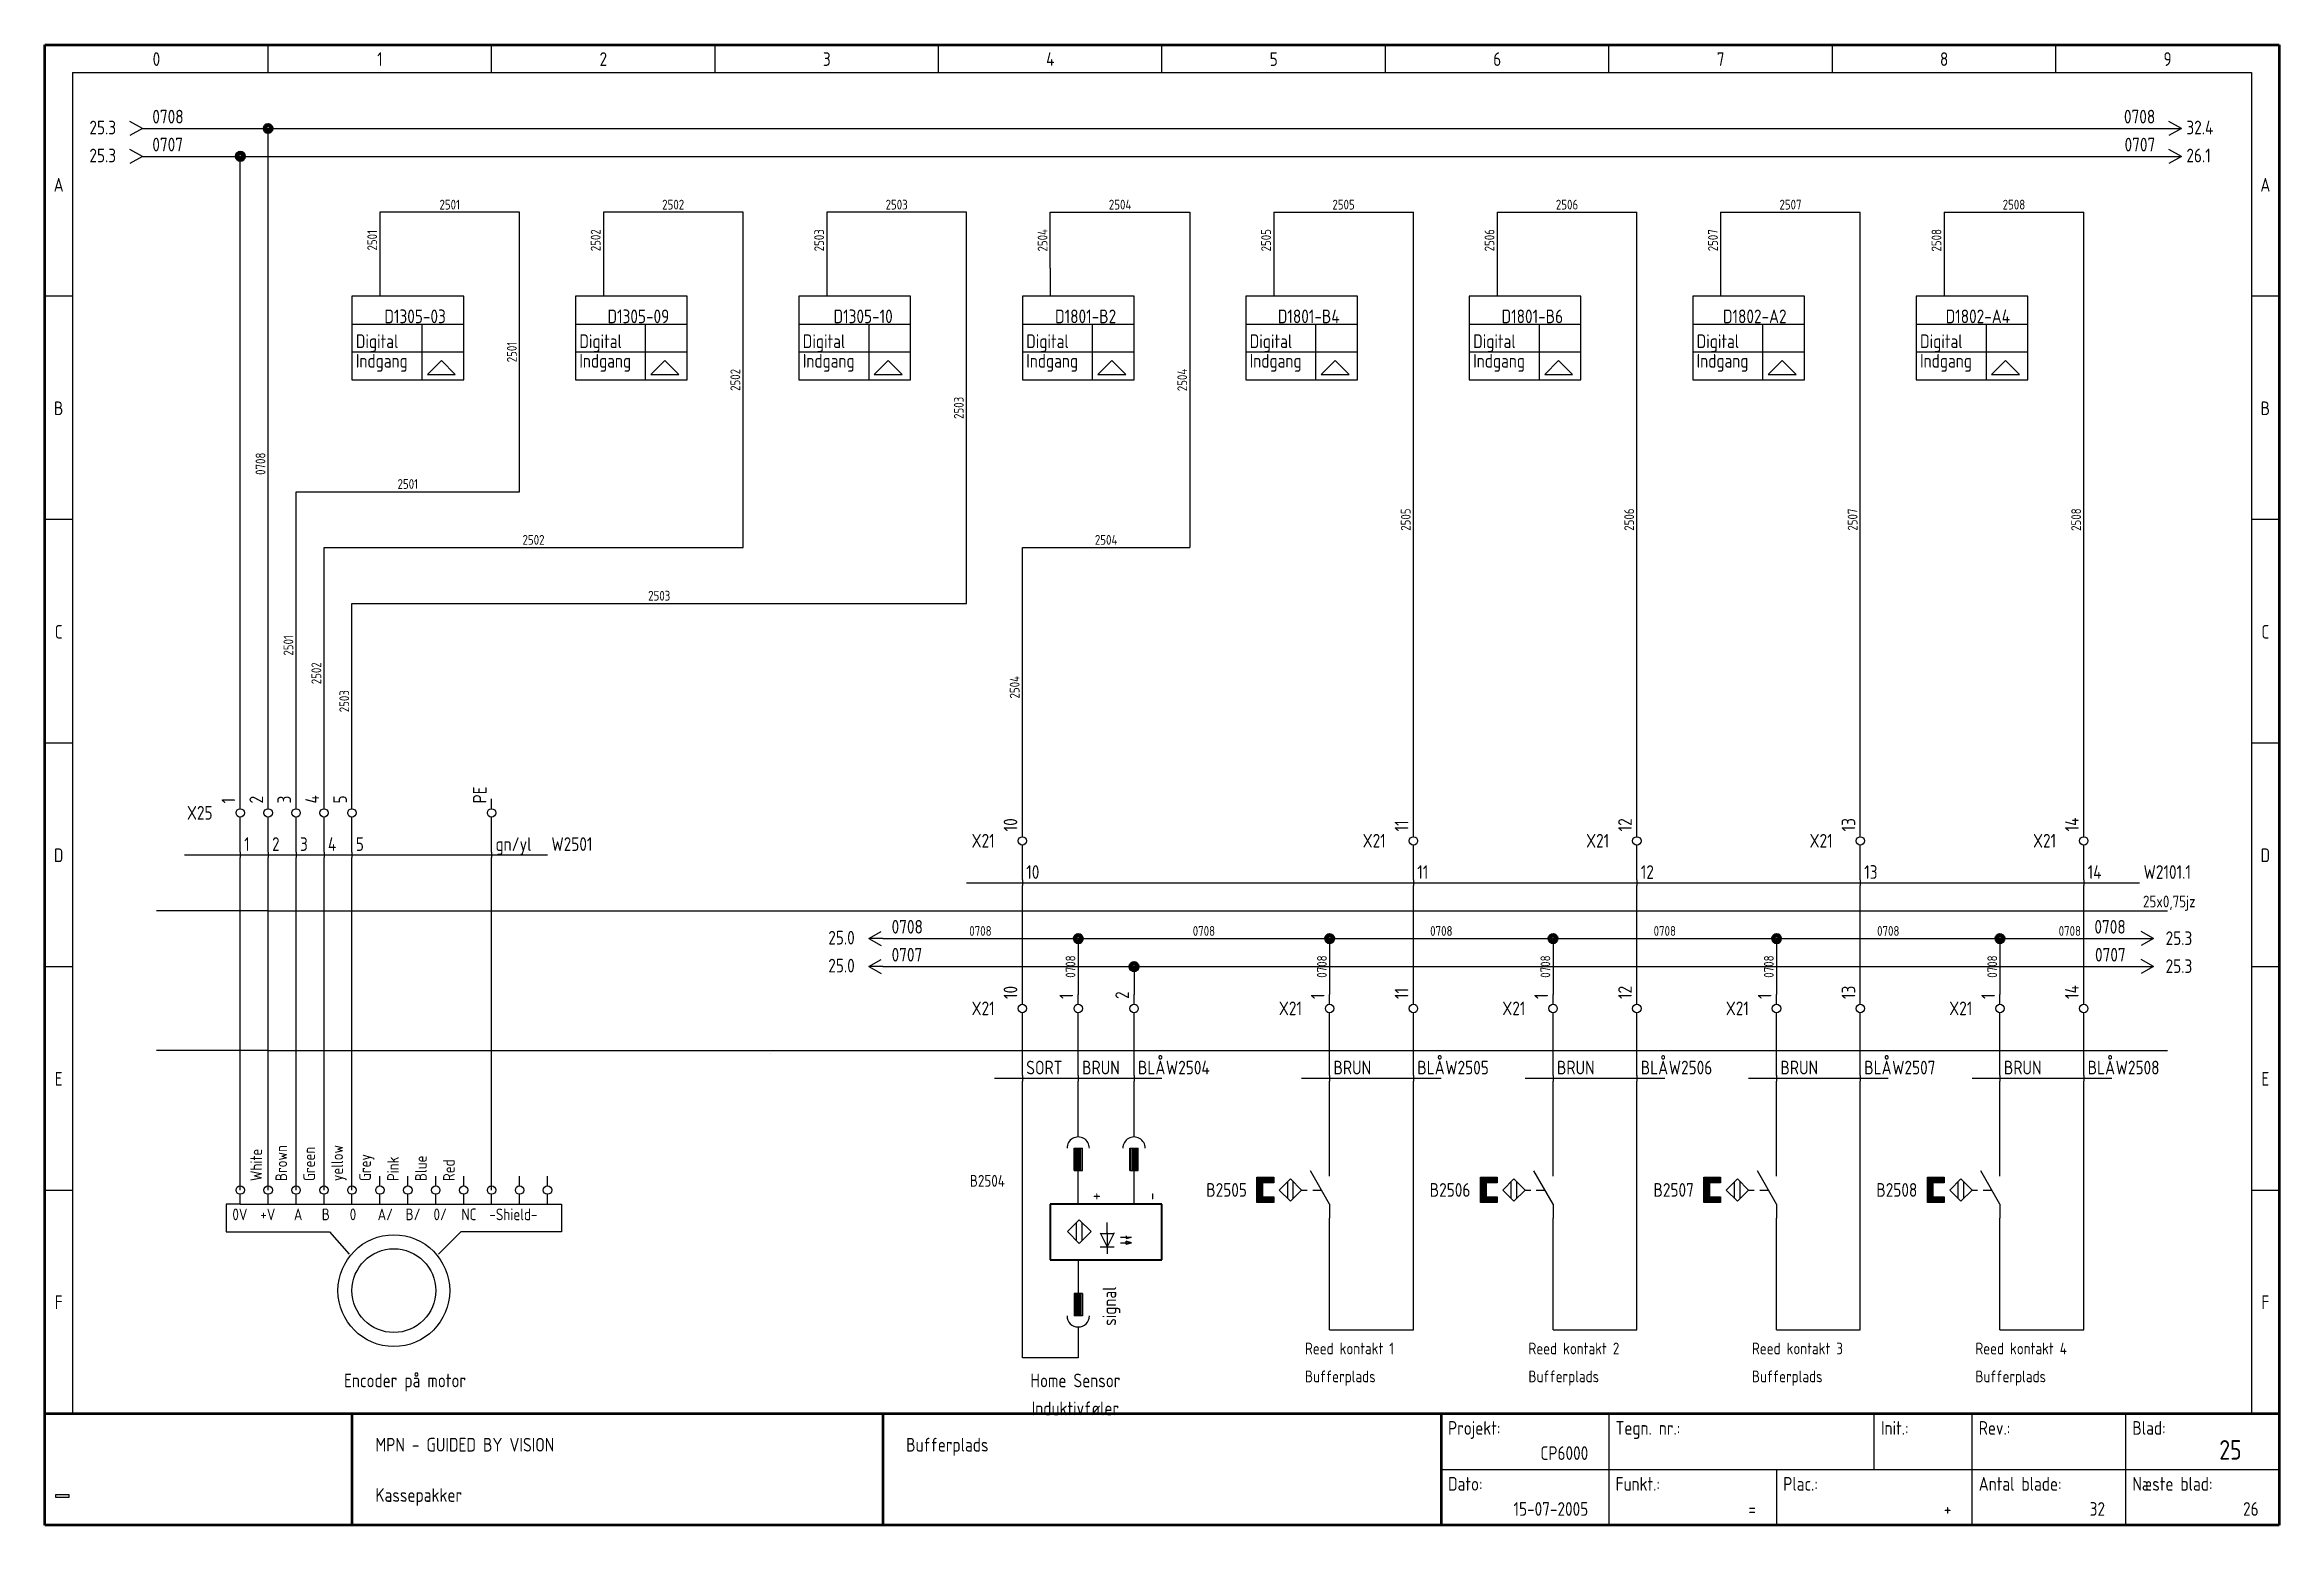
# Model space of a CAD drawing. Header units: millimetres. Extents: x 10 to 410, y 10 to 275.
import ezdxf
from ezdxf.enums import TextEntityAlignment as Align

# ---------------------------------------------------------------- set-up
doc = ezdxf.new("R2010")
doc.units = ezdxf.units.MM
doc.linetypes.add('Caddy_Solid', pattern=[0])
doc.layers.add('2', color=7, linetype='Continuous')
doc.styles.add('Caddy_Vectorfont1p', font='isocp___.ttf', dxfattribs={"width": 0.9})
picture_1 = doc.add_image_def('image1.bmp', size_in_pixel=(51, 10))

msp = doc.modelspace()

# ---------------------------------------------------------------- texts
at = {"lineweight": 25, "style": 'Caddy_Vectorfont1p', "width": 0.9}
for s, height, p in [('2501', 1.75, (82.5, 245.5)), ('2502', 1.75, (122.5, 245.5)), ('2503', 1.75, (162.5, 245.5)), ('2504', 1.75, (202.5, 245.5)), ('2505', 1.75, (242.5, 245.5)), ('2506', 1.75, (282.5, 245.5)), ('2507', 1.75, (322.5, 245.5)), ('2508', 1.75, (362.5, 245.5)), ('2501', 1.75, (75, 195.5)), ('2502', 1.75, (97.5, 185.5)), ('2504', 1.75, (200, 185.5)), ('2503', 1.75, (120, 175.5)), ('0708', 1.75, (177.5, 115.5)), ('0708', 1.75, (217.5, 115.5)), ('0708', 1.75, (260, 115.5)), ('0708', 1.75, (300, 115.5)), ('0708', 1.75, (340, 115.5)), ('0708', 1.75, (372.5, 115.5)), ('Encoder på motor', 2.45, (74.5, 34.7)), ('Home Sensor', 2.45, (194.5, 34.7)), ('Induktivføler', 2.45, (194.5, 29.7))]:
    msp.add_text(s, height=height, dxfattribs=at).set_placement(p, align=Align.CENTER)
for s, p in [('2501', (69.5, 240)), ('2502', (109.5, 240)), ('2503', (149.5, 240)), ('2504', (189.5, 240)), ('2505', (229.5, 240)), ('2506', (269.5, 240)), ('2507', (309.5, 240)), ('2508', (349.5, 240)), ('2501', (94.5, 220)), ('2502', (134.5, 215)), ('2504', (214.5, 215)), ('2503', (174.5, 210)), ('0708', (49.5, 200)), ('2505', (254.5, 190)), ('2506', (294.5, 190)), ('2507', (334.5, 190)), ('2508', (374.5, 190)), ('2501', (54.5, 167.5)), ('2502', (59.5, 162.5)), ('2504', (184.5, 160)), ('2503', (64.5, 157.5)), ('0708', (194.5, 110)), ('0708', (239.5, 110)), ('0708', (279.5, 110)), ('0708', (319.5, 110)), ('0708', (359.5, 110))]:
    msp.add_text(s, height=1.75, rotation=90, dxfattribs=at).set_placement(p, align=Align.CENTER)
for s, p in [('25x0,75jz', (385.6, 120.6)), ('B2504', (175.6, 70.6)), ('Reed kontakt 1', (235.6, 40.6)), ('Reed kontakt 2', (275.6, 40.6)), ('Reed kontakt 3', (315.6, 40.6)), ('Reed kontakt 4', (355.6, 40.6)), ('Bufferplads ', (235.6, 35.6)), ('Bufferplads ', (275.6, 35.6)), ('Bufferplads ', (315.6, 35.6)), ('Bufferplads ', (355.6, 35.6))]:
    msp.add_text(s, height=2.1, dxfattribs=at).set_placement(p)

# ---------------------------------------------------------------- blocks, each defined once
blk = doc.blocks.new('Blk1')
at = {"linetype": 'Caddy_Solid', "lineweight": 50}
for p, q in [((10, 10), (10, 275)), ((10, 275), (410, 275)), ((410, 275), (410, 10)), ((10, 30), (410, 30)), ((65, 30), (65, 10)), ((160, 30), (160, 10)), ((260, 30), (260, 10)), ((410, 10), (10, 10))]:
    blk.add_line(p, q, dxfattribs=at)
at = {"linetype": 'Caddy_Solid', "lineweight": 25}
for p, q in [((50, 270), (50, 275)), ((90, 270), (90, 275)), ((130, 270), (130, 275)), ((170, 270), (170, 275)), ((210, 270), (210, 275)), ((250, 270), (250, 275)), ((290, 270), (290, 275)), ((330, 270), (330, 275)), ((370, 270), (370, 275)), ((15, 270), (15, 30)), ((15, 270), (405, 270)), ((405, 270), (405, 30)), ((15, 230), (10, 230)), ((410, 230), (405, 230)), ((15, 190), (10, 190)), ((410, 190), (405, 190)), ((15, 150), (10, 150)), ((410, 150), (405, 150)), ((10, 110), (15, 110)), ((405, 110), (410, 110)), ((10, 70), (15, 70)), ((405, 70), (410, 70)), ((10, 30), (15, 30)), ((290, 30), (290, 10)), ((337.5, 20), (337.5, 30)), ((355, 20), (355, 30)), ((382.5, 20), (382.5, 30)), ((405, 30), (410, 30)), ((260, 20), (410, 20)), ((320, 20), (320, 10)), ((355, 10), (355, 20)), ((382.5, 10), (382.5, 20))]:
    blk.add_line(p, q, dxfattribs=at)
at = {"lineweight": 25, "style": 'Caddy_Vectorfont1p', "width": 0.9}
for s, p in [('0', (30, 271.2)), ('1', (70, 271.2)), ('2', (110, 271.2)), ('3', (150, 271.2)), ('4', (190, 271.2)), ('5', (230, 271.2)), ('6', (270, 271.2)), ('7', (310, 271.2)), ('8', (350, 271.2)), ('9', (390, 271.2)), ('A', (12.5, 248.7)), ('A', (407.5, 248.7)), ('B', (12.5, 208.7)), ('B', (407.5, 208.7)), ('C', (12.5, 168.7)), ('C', (407.5, 168.7)), ('D', (12.5, 128.7)), ('D', (407.5, 128.7)), ('E', (12.5, 88.7)), ('E', (407.5, 88.7)), ('F', (12.5, 48.7)), ('F', (407.5, 48.7))]:
    blk.add_text(s, height=2.45, dxfattribs=at).set_placement(p, align=Align.CENTER)
for s, p in [('Projekt:', (261.2, 26.2)), ('Tegn. nr.:', (291.2, 26.2)), ('Init.:', (338.7, 26.2)), ('Rev.:', (356.2, 26.2)), ('Blad:', (383.7, 26.2)), ('MPN - GUIDED BY VISION', (69.2, 23.2)), ('Bufferplads', (164.2, 23.2)), ('Kassepakker', (69.2, 14.2)), ('Dato:', (261.2, 16.2)), ('Funkt.:', (291.2, 16.2)), ('Plac.:', (321.2, 16.2)), ('Antal blade:', (356.2, 16.2)), ('Næste blad:', (383.7, 16.2))]:
    blk.add_text(s, height=2.45, dxfattribs=at).set_placement(p)
for s, p in [('CP6000', (286.3, 21.7)), ('15-07-2005', (286.3, 11.7)), ('=', (316.3, 11.7)), ('+', (351.3, 11.7)), ('32', (378.8, 11.7)), ('26', (406.3, 11.7))]:
    blk.add_text(s, height=2.45, dxfattribs=at).set_placement(p, align=Align.RIGHT)
at = {"lineweight": 35, "style": 'Caddy_Vectorfont1p', "width": 0.9}
blk.add_text('25', height=3.5, dxfattribs=at).set_placement((403.25, 21.75), align=Align.RIGHT)
image = blk.add_image(picture_1, insert=(12, 15), size_in_units=(2.32, 0.484))
blk = doc.blocks.new('Blk2')
at = {"linetype": 'Caddy_Solid', "lineweight": 25}
for p, q in [((385, 110), (387.5, 110)), ((387.5, 110), (385.25, 111.25)), ((387.5, 110), (385.25, 108.75))]:
    blk.add_line(p, q, dxfattribs=at)
at = {"lineweight": 25, "style": 'Caddy_Vectorfont1p', "width": 0.9}
blk.add_attdef('$TAG160010', text='', height=2.45, dxfattribs=at).set_placement((382.5, 110.9), align=Align.RIGHT)
blk.add_attdef('$TAG160500', (389.65, 108.85), '', height=2.45, dxfattribs=at)
blk = doc.blocks.new('Blk3')
at = {"linetype": 'Caddy_Solid', "lineweight": 25}
for p, q in [((387.5, 115), (385.25, 116.25)), ((385, 115), (387.5, 115)), ((387.5, 115), (385.25, 113.75))]:
    blk.add_line(p, q, dxfattribs=at)
at = {"lineweight": 25, "style": 'Caddy_Vectorfont1p', "width": 0.9}
blk.add_attdef('$TAG160010', text='', height=2.45, dxfattribs=at).set_placement((382.5, 115.9), align=Align.RIGHT)
blk.add_attdef('$TAG160500', (389.65, 113.85), '', height=2.45, dxfattribs=at)
blk = doc.blocks.new('Blk5')
at = {"linetype": 'Caddy_Solid', "lineweight": 25}
for p, q in [((65, 70.75), (65, 72.5)), ((65, 67.5), (65, 69.25))]:
    blk.add_line(p, q, dxfattribs=at)
blk.add_circle((65, 70), 0.75, dxfattribs=at)
at = {"lineweight": 25, "style": 'Caddy_Vectorfont1p', "width": 0.9, "flags": 1}
blk.add_attdef('$TAG160410', (67.6, 71.7), '', height=2.45, rotation=90, dxfattribs=at)
at = {"layer": '2', "lineweight": 25, "style": 'Caddy_Vectorfont1p', "width": 0.9, "flags": 1}
blk.add_attdef('$TAG160400', (64.1, 71.7), '', height=2.45, rotation=90, dxfattribs=at)
for tag, p in [('$TAG140020', (60.05, 75.8)), ('$TAG140050', (60.05, 72.3)), ('$TAG160010', (60.05, 68.8)), ('$TAG160030', (60.05, 65.3)), ('$TAG160040', (60.05, 60.3))]:
    blk.add_attdef(tag, text='', height=2.45, dxfattribs=at).set_placement(p, align=Align.RIGHT)
blk = doc.blocks.new('Blk6')
at = {"linetype": 'Caddy_Solid', "lineweight": 25}
for p, q in [((70, 70.75), (70, 72.5)), ((70, 67.5), (70, 69.25))]:
    blk.add_line(p, q, dxfattribs=at)
blk.add_circle((70, 70), 0.75, dxfattribs=at)
at = {"lineweight": 25, "style": 'Caddy_Vectorfont1p', "width": 0.9, "flags": 1}
blk.add_attdef('$TAG160410', (72.6, 71.7), '', height=2.45, rotation=90, dxfattribs=at)
at = {"layer": '2', "lineweight": 25, "style": 'Caddy_Vectorfont1p', "width": 0.9, "flags": 1}
blk.add_attdef('$TAG160400', (69.1, 71.7), '', height=2.45, rotation=90, dxfattribs=at)
for tag, p in [('$TAG140020', (65.05, 75.8)), ('$TAG140050', (65.05, 72.3)), ('$TAG160010', (65.05, 68.8)), ('$TAG160030', (65.05, 65.3)), ('$TAG160040', (65.05, 60.3))]:
    blk.add_attdef(tag, text='', height=2.45, dxfattribs=at).set_placement(p, align=Align.RIGHT)
blk = doc.blocks.new('Blk7')
at = {"linetype": 'Caddy_Solid', "lineweight": 25}
for p, q in [((75, 70.75), (75, 72.5)), ((75, 67.5), (75, 69.25))]:
    blk.add_line(p, q, dxfattribs=at)
blk.add_circle((75, 70), 0.75, dxfattribs=at)
at = {"lineweight": 25, "style": 'Caddy_Vectorfont1p', "width": 0.9, "flags": 1}
blk.add_attdef('$TAG160410', (77.6, 71.7), '', height=2.45, rotation=90, dxfattribs=at)
at = {"layer": '2', "lineweight": 25, "style": 'Caddy_Vectorfont1p', "width": 0.9, "flags": 1}
blk.add_attdef('$TAG160400', (74.1, 71.7), '', height=2.45, rotation=90, dxfattribs=at)
for tag, p in [('$TAG140020', (70.05, 75.8)), ('$TAG140050', (70.05, 72.3)), ('$TAG160010', (70.05, 68.8)), ('$TAG160030', (70.05, 65.3)), ('$TAG160040', (70.05, 60.3))]:
    blk.add_attdef(tag, text='', height=2.45, dxfattribs=at).set_placement(p, align=Align.RIGHT)
blk = doc.blocks.new('Blk8')
at = {"linetype": 'Caddy_Solid', "lineweight": 25}
for p, q in [((80, 70.75), (80, 72.5)), ((80, 67.5), (80, 69.25))]:
    blk.add_line(p, q, dxfattribs=at)
blk.add_circle((80, 70), 0.75, dxfattribs=at)
at = {"lineweight": 25, "style": 'Caddy_Vectorfont1p', "width": 0.9, "flags": 1}
blk.add_attdef('$TAG160410', (82.6, 71.7), '', height=2.45, rotation=90, dxfattribs=at)
at = {"layer": '2', "lineweight": 25, "style": 'Caddy_Vectorfont1p', "width": 0.9, "flags": 1}
blk.add_attdef('$TAG160400', (79.1, 71.7), '', height=2.45, rotation=90, dxfattribs=at)
for tag, p in [('$TAG140020', (75.05, 75.8)), ('$TAG140050', (75.05, 72.3)), ('$TAG160010', (75.05, 68.8)), ('$TAG160030', (75.05, 65.3)), ('$TAG160040', (75.05, 60.3))]:
    blk.add_attdef(tag, text='', height=2.45, dxfattribs=at).set_placement(p, align=Align.RIGHT)
blk = doc.blocks.new('Blk9')
at = {"linetype": 'Caddy_Solid', "lineweight": 25}
for p, q in [((45, 70.75), (45, 72.5)), ((45, 67.5), (45, 69.25))]:
    blk.add_line(p, q, dxfattribs=at)
blk.add_circle((45, 70), 0.75, dxfattribs=at)
at = {"lineweight": 25, "style": 'Caddy_Vectorfont1p', "width": 0.9, "flags": 1}
blk.add_attdef('$TAG160410', (47.6, 71.7), '', height=2.45, rotation=90, dxfattribs=at)
at = {"layer": '2', "lineweight": 25, "style": 'Caddy_Vectorfont1p', "width": 0.9, "flags": 1}
blk.add_attdef('$TAG160400', (44.1, 71.7), '', height=2.45, rotation=90, dxfattribs=at)
for tag, p in [('$TAG140020', (40.05, 75.8)), ('$TAG140050', (40.05, 72.3)), ('$TAG160010', (40.05, 68.8)), ('$TAG160030', (40.05, 65.3)), ('$TAG160040', (40.05, 60.3))]:
    blk.add_attdef(tag, text='', height=2.45, dxfattribs=at).set_placement(p, align=Align.RIGHT)
blk = doc.blocks.new('Blk10')
at = {"linetype": 'Caddy_Solid', "lineweight": 25}
for p, q in [((50, 70.75), (50, 72.5)), ((50, 67.5), (50, 69.25))]:
    blk.add_line(p, q, dxfattribs=at)
blk.add_circle((50, 70), 0.75, dxfattribs=at)
at = {"lineweight": 25, "style": 'Caddy_Vectorfont1p', "width": 0.9, "flags": 1}
blk.add_attdef('$TAG160410', (52.6, 71.7), '', height=2.45, rotation=90, dxfattribs=at)
at = {"layer": '2', "lineweight": 25, "style": 'Caddy_Vectorfont1p', "width": 0.9, "flags": 1}
blk.add_attdef('$TAG160400', (49.1, 71.7), '', height=2.45, rotation=90, dxfattribs=at)
for tag, p in [('$TAG140020', (45.05, 75.8)), ('$TAG140050', (45.05, 72.3)), ('$TAG160010', (45.05, 68.8)), ('$TAG160030', (45.05, 65.3)), ('$TAG160040', (45.05, 60.3))]:
    blk.add_attdef(tag, text='', height=2.45, dxfattribs=at).set_placement(p, align=Align.RIGHT)
blk = doc.blocks.new('Blk11')
at = {"linetype": 'Caddy_Solid', "lineweight": 25}
for p, q in [((55, 70.75), (55, 72.5)), ((55, 67.5), (55, 69.25))]:
    blk.add_line(p, q, dxfattribs=at)
blk.add_circle((55, 70), 0.75, dxfattribs=at)
at = {"lineweight": 25, "style": 'Caddy_Vectorfont1p', "width": 0.9, "flags": 1}
blk.add_attdef('$TAG160410', (57.6, 71.7), '', height=2.45, rotation=90, dxfattribs=at)
at = {"layer": '2', "lineweight": 25, "style": 'Caddy_Vectorfont1p', "width": 0.9, "flags": 1}
blk.add_attdef('$TAG160400', (54.1, 71.7), '', height=2.45, rotation=90, dxfattribs=at)
for tag, p in [('$TAG140020', (50.05, 75.8)), ('$TAG140050', (50.05, 72.3)), ('$TAG160010', (50.05, 68.8)), ('$TAG160030', (50.05, 65.3)), ('$TAG160040', (50.05, 60.3))]:
    blk.add_attdef(tag, text='', height=2.45, dxfattribs=at).set_placement(p, align=Align.RIGHT)
blk = doc.blocks.new('Blk12')
at = {"linetype": 'Caddy_Solid', "lineweight": 25}
for p, q in [((60, 70.75), (60, 72.5)), ((60, 67.5), (60, 69.25))]:
    blk.add_line(p, q, dxfattribs=at)
blk.add_circle((60, 70), 0.75, dxfattribs=at)
at = {"lineweight": 25, "style": 'Caddy_Vectorfont1p', "width": 0.9, "flags": 1}
blk.add_attdef('$TAG160410', (62.6, 71.7), '', height=2.45, rotation=90, dxfattribs=at)
at = {"layer": '2', "lineweight": 25, "style": 'Caddy_Vectorfont1p', "width": 0.9, "flags": 1}
blk.add_attdef('$TAG160400', (59.1, 71.7), '', height=2.45, rotation=90, dxfattribs=at)
for tag, p in [('$TAG140020', (55.05, 75.8)), ('$TAG140050', (55.05, 72.3)), ('$TAG160010', (55.05, 68.8)), ('$TAG160030', (55.05, 65.3)), ('$TAG160040', (55.05, 60.3))]:
    blk.add_attdef(tag, text='', height=2.45, dxfattribs=at).set_placement(p, align=Align.RIGHT)
blk = doc.blocks.new('Blk13')
at = {"linetype": 'Caddy_Solid', "lineweight": 25}
for p, q in [((85, 70.75), (85, 72.5)), ((85, 67.5), (85, 69.25))]:
    blk.add_line(p, q, dxfattribs=at)
blk.add_circle((85, 70), 0.75, dxfattribs=at)
at = {"lineweight": 25, "style": 'Caddy_Vectorfont1p', "width": 0.9, "flags": 1}
blk.add_attdef('$TAG160410', (87.6, 71.7), '', height=2.45, rotation=90, dxfattribs=at)
at = {"layer": '2', "lineweight": 25, "style": 'Caddy_Vectorfont1p', "width": 0.9, "flags": 1}
blk.add_attdef('$TAG160400', (84.1, 71.7), '', height=2.45, rotation=90, dxfattribs=at)
for tag, p in [('$TAG140020', (80.05, 75.8)), ('$TAG140050', (80.05, 72.3)), ('$TAG160010', (80.05, 68.8)), ('$TAG160030', (80.05, 65.3)), ('$TAG160040', (80.05, 60.3))]:
    blk.add_attdef(tag, text='', height=2.45, dxfattribs=at).set_placement(p, align=Align.RIGHT)
blk = doc.blocks.new('Blk14')
at = {"linetype": 'Caddy_Solid', "lineweight": 25}
for p, q in [((90, 70.75), (90, 72.5)), ((90, 67.5), (90, 69.25))]:
    blk.add_line(p, q, dxfattribs=at)
blk.add_circle((90, 70), 0.75, dxfattribs=at)
at = {"lineweight": 25, "style": 'Caddy_Vectorfont1p', "width": 0.9, "flags": 1}
blk.add_attdef('$TAG160410', (92.6, 71.7), '', height=2.45, rotation=90, dxfattribs=at)
at = {"layer": '2', "lineweight": 25, "style": 'Caddy_Vectorfont1p', "width": 0.9, "flags": 1}
blk.add_attdef('$TAG160400', (89.1, 71.7), '', height=2.45, rotation=90, dxfattribs=at)
for tag, p in [('$TAG140020', (85.05, 75.8)), ('$TAG140050', (85.05, 72.3)), ('$TAG160010', (85.05, 68.8)), ('$TAG160030', (85.05, 65.3)), ('$TAG160040', (85.05, 60.3))]:
    blk.add_attdef(tag, text='', height=2.45, dxfattribs=at).set_placement(p, align=Align.RIGHT)
blk = doc.blocks.new('Blk15')
at = {"linetype": 'Caddy_Solid', "lineweight": 25}
for p, q in [((95, 70.75), (95, 72.5)), ((95, 67.5), (95, 69.25))]:
    blk.add_line(p, q, dxfattribs=at)
blk.add_circle((95, 70), 0.75, dxfattribs=at)
at = {"lineweight": 25, "style": 'Caddy_Vectorfont1p', "width": 0.9, "flags": 1}
blk.add_attdef('$TAG160410', (97.6, 71.7), '', height=2.45, rotation=90, dxfattribs=at)
at = {"layer": '2', "lineweight": 25, "style": 'Caddy_Vectorfont1p', "width": 0.9, "flags": 1}
blk.add_attdef('$TAG160400', (94.1, 71.7), '', height=2.45, rotation=90, dxfattribs=at)
for tag, p in [('$TAG140020', (90.05, 75.8)), ('$TAG140050', (90.05, 72.3)), ('$TAG160010', (90.05, 68.8)), ('$TAG160030', (90.05, 65.3)), ('$TAG160040', (90.05, 60.3))]:
    blk.add_attdef(tag, text='', height=2.45, dxfattribs=at).set_placement(p, align=Align.RIGHT)
blk = doc.blocks.new('Blk16')
at = {"linetype": 'Caddy_Solid', "lineweight": 25}
for p, q in [((100, 70.75), (100, 72.5)), ((100, 67.5), (100, 69.25))]:
    blk.add_line(p, q, dxfattribs=at)
blk.add_circle((100, 70), 0.75, dxfattribs=at)
at = {"lineweight": 25, "style": 'Caddy_Vectorfont1p', "width": 0.9, "flags": 1}
blk.add_attdef('$TAG160410', (102.6, 71.7), '', height=2.45, rotation=90, dxfattribs=at)
at = {"layer": '2', "lineweight": 25, "style": 'Caddy_Vectorfont1p', "width": 0.9, "flags": 1}
blk.add_attdef('$TAG160400', (99.1, 71.7), '', height=2.45, rotation=90, dxfattribs=at)
for tag, p in [('$TAG140020', (95.05, 75.8)), ('$TAG140050', (95.05, 72.3)), ('$TAG160010', (95.05, 68.8)), ('$TAG160030', (95.05, 65.3)), ('$TAG160040', (95.05, 60.3))]:
    blk.add_attdef(tag, text='', height=2.45, dxfattribs=at).set_placement(p, align=Align.RIGHT)
blk = doc.blocks.new('Blk4')
at = {"linetype": 'Caddy_Solid', "lineweight": 25}
for p, q in [((45, 67.5), (42.5, 67.5)), ((42.5, 67.5), (42.5, 65)), ((42.5, 65), (42.5, 62.5)), ((45, 67.5), (100, 67.5)), ((100, 67.5), (102.5, 67.5)), ((102.5, 67.5), (102.5, 65)), ((102.5, 65), (102.5, 62.5)), ((42.5, 62.5), (61, 62.5)), ((61, 62.5), (64.5, 58.5)), ((84.5, 62.5), (80.5, 58.5)), ((102.5, 62.5), (84.5, 62.5))]:
    blk.add_line(p, q, dxfattribs=at)
for radius in [10, 7.5]:
    blk.add_circle((72.5, 52), radius, dxfattribs=at)
for name in ['Blk9', 'Blk10', 'Blk11', 'Blk12', 'Blk5', 'Blk6', 'Blk7', 'Blk8', 'Blk13', 'Blk14', 'Blk15', 'Blk16']:
    blk.add_blockref(name, (0, 0, 1))
at = {"lineweight": 25, "style": 'Caddy_Vectorfont1p', "width": 0.9}
for s, p in [('White', (48.9, 71.6)), ('Brown', (53.4, 71.6)), ('Green', (58.4, 71.6)), ('yellow', (63.4, 71.6)), ('Grey', (68.4, 71.6)), ('Blue', (78.4, 71.6)), ('Pink', (73.4, 71.6)), ('Red', (83.4, 71.6))]:
    blk.add_text(s, height=2.1, rotation=90, dxfattribs=at).set_placement(p)
for s, p in [('0V', (43.6, 64.6)), ('+V', (48.6, 64.6)), ('A', (54.6, 64.6)), ('B', (59.6, 64.6)), ('0', (64.6, 64.6)), ('A/', (69.6, 64.6)), ('B/', (74.6, 64.6)), ('0/', (79.6, 64.6)), ('NC', (84.6, 64.6)), ('-Shield-', (89.6, 64.6))]:
    blk.add_text(s, height=2.1, dxfattribs=at).set_placement(p)
blk = doc.blocks.new('Blk17')
at = {"linetype": 'Caddy_Solid', "lineweight": 25}
for p, q in [((45, 138.25), (45, 140)), ((45, 135), (45, 136.75))]:
    blk.add_line(p, q, dxfattribs=at)
blk.add_circle((45, 137.5), 0.75, dxfattribs=at)
at = {"lineweight": 25, "style": 'Caddy_Vectorfont1p', "width": 0.9, "flags": 1}
blk.add_attdef('$TAG160410', (47.6, 139.2), '', height=2.45, rotation=90, dxfattribs=at)
at = {"layer": '2', "lineweight": 25, "style": 'Caddy_Vectorfont1p', "width": 0.9}
blk.add_attdef('$TAG160400', (44.1, 139.2), '', height=2.45, rotation=90, dxfattribs=at)
at = {"layer": '2', "lineweight": 25, "style": 'Caddy_Vectorfont1p', "width": 0.9, "flags": 1}
for tag, p in [('$TAG140020', (40.05, 143.3)), ('$TAG140050', (40.05, 139.8)), ('$TAG160030', (40.05, 132.8)), ('$TAG160040', (40.05, 127.8))]:
    blk.add_attdef(tag, text='', height=2.45, dxfattribs=at).set_placement(p, align=Align.RIGHT)
at = {"layer": '2', "lineweight": 25, "style": 'Caddy_Vectorfont1p', "width": 0.9}
blk.add_attdef('$TAG160010', text='', height=2.45, dxfattribs=at).set_placement((40.05, 136.3), align=Align.RIGHT)
blk = doc.blocks.new('Blk18')
at = {"linetype": 'Caddy_Solid', "lineweight": 25}
for p, q in [((50, 138.25), (50, 140)), ((50, 135), (50, 136.75))]:
    blk.add_line(p, q, dxfattribs=at)
blk.add_circle((50, 137.5), 0.75, dxfattribs=at)
at = {"lineweight": 25, "style": 'Caddy_Vectorfont1p', "width": 0.9, "flags": 1}
blk.add_attdef('$TAG160410', (52.6, 139.2), '', height=2.45, rotation=90, dxfattribs=at)
at = {"layer": '2', "lineweight": 25, "style": 'Caddy_Vectorfont1p', "width": 0.9}
blk.add_attdef('$TAG160400', (49.1, 139.2), '', height=2.45, rotation=90, dxfattribs=at)
at = {"layer": '2', "lineweight": 25, "style": 'Caddy_Vectorfont1p', "width": 0.9, "flags": 1}
for tag, p in [('$TAG140020', (45.05, 143.3)), ('$TAG140050', (45.05, 139.8)), ('$TAG160010', (45.05, 136.3)), ('$TAG160030', (45.05, 132.8)), ('$TAG160040', (45.05, 127.8))]:
    blk.add_attdef(tag, text='', height=2.45, dxfattribs=at).set_placement(p, align=Align.RIGHT)
blk = doc.blocks.new('Blk19')
at = {"linetype": 'Caddy_Solid', "lineweight": 25}
for p, q in [((55, 138.25), (55, 140)), ((55, 135), (55, 136.75))]:
    blk.add_line(p, q, dxfattribs=at)
blk.add_circle((55, 137.5), 0.75, dxfattribs=at)
at = {"lineweight": 25, "style": 'Caddy_Vectorfont1p', "width": 0.9, "flags": 1}
blk.add_attdef('$TAG160410', (57.6, 139.2), '', height=2.45, rotation=90, dxfattribs=at)
at = {"layer": '2', "lineweight": 25, "style": 'Caddy_Vectorfont1p', "width": 0.9}
blk.add_attdef('$TAG160400', (54.1, 139.2), '', height=2.45, rotation=90, dxfattribs=at)
at = {"layer": '2', "lineweight": 25, "style": 'Caddy_Vectorfont1p', "width": 0.9, "flags": 1}
for tag, p in [('$TAG140020', (50.05, 143.3)), ('$TAG140050', (50.05, 139.8)), ('$TAG160010', (50.05, 136.3)), ('$TAG160030', (50.05, 132.8)), ('$TAG160040', (50.05, 127.8))]:
    blk.add_attdef(tag, text='', height=2.45, dxfattribs=at).set_placement(p, align=Align.RIGHT)
blk = doc.blocks.new('Blk20')
at = {"linetype": 'Caddy_Solid', "lineweight": 25}
for p, q in [((60, 138.25), (60, 140)), ((60, 135), (60, 136.75))]:
    blk.add_line(p, q, dxfattribs=at)
blk.add_circle((60, 137.5), 0.75, dxfattribs=at)
at = {"lineweight": 25, "style": 'Caddy_Vectorfont1p', "width": 0.9, "flags": 1}
blk.add_attdef('$TAG160410', (62.6, 139.2), '', height=2.45, rotation=90, dxfattribs=at)
at = {"layer": '2', "lineweight": 25, "style": 'Caddy_Vectorfont1p', "width": 0.9}
blk.add_attdef('$TAG160400', (59.1, 139.2), '', height=2.45, rotation=90, dxfattribs=at)
at = {"layer": '2', "lineweight": 25, "style": 'Caddy_Vectorfont1p', "width": 0.9, "flags": 1}
for tag, p in [('$TAG140020', (55.05, 143.3)), ('$TAG140050', (55.05, 139.8)), ('$TAG160010', (55.05, 136.3)), ('$TAG160030', (55.05, 132.8)), ('$TAG160040', (55.05, 127.8))]:
    blk.add_attdef(tag, text='', height=2.45, dxfattribs=at).set_placement(p, align=Align.RIGHT)
blk = doc.blocks.new('Blk21')
at = {"linetype": 'Caddy_Solid', "lineweight": 25}
for p, q in [((65, 138.25), (65, 140)), ((65, 135), (65, 136.75))]:
    blk.add_line(p, q, dxfattribs=at)
blk.add_circle((65, 137.5), 0.75, dxfattribs=at)
at = {"lineweight": 25, "style": 'Caddy_Vectorfont1p', "width": 0.9, "flags": 1}
blk.add_attdef('$TAG160410', (67.6, 139.2), '', height=2.45, rotation=90, dxfattribs=at)
at = {"layer": '2', "lineweight": 25, "style": 'Caddy_Vectorfont1p', "width": 0.9}
blk.add_attdef('$TAG160400', (64.1, 139.2), '', height=2.45, rotation=90, dxfattribs=at)
at = {"layer": '2', "lineweight": 25, "style": 'Caddy_Vectorfont1p', "width": 0.9, "flags": 1}
for tag, p in [('$TAG140020', (60.05, 143.3)), ('$TAG140050', (60.05, 139.8)), ('$TAG160010', (60.05, 136.3)), ('$TAG160030', (60.05, 132.8)), ('$TAG160040', (60.05, 127.8))]:
    blk.add_attdef(tag, text='', height=2.45, dxfattribs=at).set_placement(p, align=Align.RIGHT)
blk = doc.blocks.new('Blk23')
at = {"linetype": 'Caddy_Solid', "lineweight": 25}
for p, q in [((85, 230), (65, 230)), ((65, 230), (65, 215)), ((85, 215), (85, 230)), ((65, 215), (85, 215))]:
    blk.add_line(p, q, dxfattribs=at)
blk = doc.blocks.new('Blk24')
at = {"linetype": 'Caddy_Solid', "lineweight": 25}
blk.add_line((70, 235), (70, 230), dxfattribs=at)
blk = doc.blocks.new('Blk22')
at = {"linetype": 'Caddy_Solid', "lineweight": 25}
for p, q in [((65, 225), (85, 225)), ((77.5, 225), (77.5, 215)), ((65, 220), (85, 220)), ((81, 218.5), (78.5, 216)), ((78.5, 216), (83.5, 216)), ((83.5, 216), (81, 218.5))]:
    blk.add_line(p, q, dxfattribs=at)
for name in ['Blk24', 'Blk23']:
    blk.add_blockref(name, (0, 0, 1))
at = {"lineweight": 25, "style": 'Caddy_Vectorfont1p', "width": 0.9}
for s, p in [('Digital', (65.7, 220.7)), ('Indgang', (65.7, 217.2))]:
    blk.add_text(s, height=2.45, dxfattribs=at).set_placement(p)
blk.add_attdef('$TAG175000_00', (69.05, 233.4), '', height=2.45, rotation=90, dxfattribs=at)
for tag, p in [('$TAG160030', (66.8, 229.7)), ('$TAG160040', (66.8, 226.2)), ('$TAG175100', (81.8, 225.15)), ('$TAG175110', (64.3, 219.15)), ('$TAG175120', (64.3, 216.15)), ('$TAG160500', (64.3, 212.65))]:
    blk.add_attdef(tag, text='', height=2.45, dxfattribs=at).set_placement(p, align=Align.RIGHT)
at = {"lineweight": 25, "style": 'Caddy_Vectorfont1p', "width": 0.9, "flags": 1}
blk.add_attdef('$TAG160010', text='', height=2.45, dxfattribs=at).set_placement((60.96, 224.53), align=Align.RIGHT)
blk = doc.blocks.new('Blk26')
at = {"linetype": 'Caddy_Solid', "lineweight": 25}
for p, q in [((125, 230), (105, 230)), ((105, 230), (105, 215)), ((125, 215), (125, 230)), ((105, 215), (125, 215))]:
    blk.add_line(p, q, dxfattribs=at)
blk = doc.blocks.new('Blk27')
at = {"linetype": 'Caddy_Solid', "lineweight": 25}
blk.add_line((110, 235), (110, 230), dxfattribs=at)
blk = doc.blocks.new('Blk25')
at = {"linetype": 'Caddy_Solid', "lineweight": 25}
for p, q in [((105, 225), (125, 225)), ((117.5, 225), (117.5, 215)), ((105, 220), (125, 220)), ((121, 218.5), (118.5, 216)), ((118.5, 216), (123.5, 216)), ((123.5, 216), (121, 218.5))]:
    blk.add_line(p, q, dxfattribs=at)
for name in ['Blk27', 'Blk26']:
    blk.add_blockref(name, (0, 0, 1))
at = {"lineweight": 25, "style": 'Caddy_Vectorfont1p', "width": 0.9}
for s, p in [('Digital', (105.7, 220.7)), ('Indgang', (105.7, 217.2))]:
    blk.add_text(s, height=2.45, dxfattribs=at).set_placement(p)
blk.add_attdef('$TAG175000_00', (109.05, 233.4), '', height=2.45, rotation=90, dxfattribs=at)
for tag, p in [('$TAG160030', (106.8, 229.7)), ('$TAG160040', (106.8, 226.2)), ('$TAG175100', (121.8, 225.15)), ('$TAG175110', (104.3, 219.15)), ('$TAG175120', (104.3, 216.15)), ('$TAG160500', (104.3, 212.65))]:
    blk.add_attdef(tag, text='', height=2.45, dxfattribs=at).set_placement(p, align=Align.RIGHT)
at = {"lineweight": 25, "style": 'Caddy_Vectorfont1p', "width": 0.9, "flags": 1}
blk.add_attdef('$TAG160010', text='', height=2.45, dxfattribs=at).set_placement((100.96, 224.53), align=Align.RIGHT)
blk = doc.blocks.new('Blk29')
at = {"linetype": 'Caddy_Solid', "lineweight": 25}
for p, q in [((165, 230), (145, 230)), ((145, 230), (145, 215)), ((165, 215), (165, 230)), ((145, 215), (165, 215))]:
    blk.add_line(p, q, dxfattribs=at)
blk = doc.blocks.new('Blk30')
at = {"linetype": 'Caddy_Solid', "lineweight": 25}
blk.add_line((150, 235), (150, 230), dxfattribs=at)
blk = doc.blocks.new('Blk28')
at = {"linetype": 'Caddy_Solid', "lineweight": 25}
for p, q in [((145, 225), (165, 225)), ((157.5, 225), (157.5, 215)), ((145, 220), (165, 220)), ((161, 218.5), (158.5, 216)), ((158.5, 216), (163.5, 216)), ((163.5, 216), (161, 218.5))]:
    blk.add_line(p, q, dxfattribs=at)
for name in ['Blk30', 'Blk29']:
    blk.add_blockref(name, (0, 0, 1))
at = {"lineweight": 25, "style": 'Caddy_Vectorfont1p', "width": 0.9}
for s, p in [('Digital', (145.7, 220.7)), ('Indgang', (145.7, 217.2))]:
    blk.add_text(s, height=2.45, dxfattribs=at).set_placement(p)
blk.add_attdef('$TAG175000_00', (149.05, 233.4), '', height=2.45, rotation=90, dxfattribs=at)
for tag, p in [('$TAG160030', (146.8, 229.7)), ('$TAG160040', (146.8, 226.2)), ('$TAG175100', (161.8, 225.15)), ('$TAG175110', (144.3, 219.15)), ('$TAG175120', (144.3, 216.15)), ('$TAG160500', (144.3, 212.65))]:
    blk.add_attdef(tag, text='', height=2.45, dxfattribs=at).set_placement(p, align=Align.RIGHT)
at = {"lineweight": 25, "style": 'Caddy_Vectorfont1p', "width": 0.9, "flags": 1}
blk.add_attdef('$TAG160010', text='', height=2.45, dxfattribs=at).set_placement((140.96, 224.53), align=Align.RIGHT)
blk = doc.blocks.new('Blk32')
at = {"linetype": 'Caddy_Solid', "lineweight": 25}
for p, q in [((245, 230), (225, 230)), ((225, 230), (225, 215)), ((245, 215), (245, 230)), ((225, 215), (245, 215))]:
    blk.add_line(p, q, dxfattribs=at)
blk = doc.blocks.new('Blk33')
at = {"linetype": 'Caddy_Solid', "lineweight": 25}
blk.add_line((230, 235), (230, 230), dxfattribs=at)
blk = doc.blocks.new('Blk31')
at = {"linetype": 'Caddy_Solid', "lineweight": 25}
for p, q in [((225, 225), (245, 225)), ((237.5, 225), (237.5, 215)), ((225, 220), (245, 220)), ((241, 218.5), (238.5, 216)), ((238.5, 216), (243.5, 216)), ((243.5, 216), (241, 218.5))]:
    blk.add_line(p, q, dxfattribs=at)
for name in ['Blk33', 'Blk32']:
    blk.add_blockref(name, (0, 0, 1))
at = {"lineweight": 25, "style": 'Caddy_Vectorfont1p', "width": 0.9}
for s, p in [('Digital', (225.7, 220.7)), ('Indgang', (225.7, 217.2))]:
    blk.add_text(s, height=2.45, dxfattribs=at).set_placement(p)
blk.add_attdef('$TAG175000_00', (229.05, 233.4), '', height=2.45, rotation=90, dxfattribs=at)
for tag, p in [('$TAG160030', (226.8, 229.7)), ('$TAG160040', (226.8, 226.2)), ('$TAG175100', (241.8, 225.15)), ('$TAG175110', (224.3, 219.15)), ('$TAG175120', (224.3, 216.15)), ('$TAG160500', (224.3, 212.65))]:
    blk.add_attdef(tag, text='', height=2.45, dxfattribs=at).set_placement(p, align=Align.RIGHT)
at = {"lineweight": 25, "style": 'Caddy_Vectorfont1p', "width": 0.9, "flags": 1}
blk.add_attdef('$TAG160010', text='', height=2.45, dxfattribs=at).set_placement((220.96, 224.53), align=Align.RIGHT)
blk = doc.blocks.new('Blk34')
at = {"linetype": 'Caddy_Solid', "lineweight": 25}
for p, q in [((240, 103.25), (240, 105)), ((240, 100), (240, 101.75))]:
    blk.add_line(p, q, dxfattribs=at)
blk.add_circle((240, 102.5), 0.75, dxfattribs=at)
at = {"lineweight": 25, "style": 'Caddy_Vectorfont1p', "width": 0.9, "flags": 1}
blk.add_attdef('$TAG160410', (242.6, 104.2), '', height=2.45, rotation=90, dxfattribs=at)
at = {"layer": '2', "lineweight": 25, "style": 'Caddy_Vectorfont1p', "width": 0.9}
blk.add_attdef('$TAG160400', (239.1, 104.2), '', height=2.45, rotation=90, dxfattribs=at)
at = {"layer": '2', "lineweight": 25, "style": 'Caddy_Vectorfont1p', "width": 0.9, "flags": 1}
for tag, p in [('$TAG140020', (235.05, 108.3)), ('$TAG140050', (235.05, 104.8)), ('$TAG160030', (235.05, 97.8)), ('$TAG160040', (235.05, 92.8))]:
    blk.add_attdef(tag, text='', height=2.45, dxfattribs=at).set_placement(p, align=Align.RIGHT)
at = {"layer": '2', "lineweight": 25, "style": 'Caddy_Vectorfont1p', "width": 0.9}
blk.add_attdef('$TAG160010', text='', height=2.45, dxfattribs=at).set_placement((235.05, 101.3), align=Align.RIGHT)
blk = doc.blocks.new('Blk35')
at = {"linetype": 'Caddy_Solid', "lineweight": 25}
for p, q in [((255, 103.25), (255, 105)), ((255, 100), (255, 101.75))]:
    blk.add_line(p, q, dxfattribs=at)
blk.add_circle((255, 102.5), 0.75, dxfattribs=at)
at = {"lineweight": 25, "style": 'Caddy_Vectorfont1p', "width": 0.9, "flags": 1}
blk.add_attdef('$TAG160410', (257.6, 104.2), '', height=2.45, rotation=90, dxfattribs=at)
at = {"layer": '2', "lineweight": 25, "style": 'Caddy_Vectorfont1p', "width": 0.9}
blk.add_attdef('$TAG160400', (254.1, 104.2), '', height=2.45, rotation=90, dxfattribs=at)
at = {"layer": '2', "lineweight": 25, "style": 'Caddy_Vectorfont1p', "width": 0.9, "flags": 1}
for tag, p in [('$TAG140020', (250.05, 108.3)), ('$TAG140050', (250.05, 104.8)), ('$TAG160030', (250.05, 97.8)), ('$TAG160010', (250.05, 101.3)), ('$TAG160040', (250.05, 92.8))]:
    blk.add_attdef(tag, text='', height=2.45, dxfattribs=at).set_placement(p, align=Align.RIGHT)
blk = doc.blocks.new('Blk36')
at = {"linetype": 'Caddy_Solid', "lineweight": 25}
for p, q in [((227, 72.3), (230, 72.3)), ((227, 67.8), (227, 72.3)), ((230, 72.25), (227, 72.25)), ((227, 72.1), (230, 72.1)), ((230, 72.3), (230, 71.3)), ((231, 70), (233, 72)), ((233, 72), (235, 70)), ((240, 67.5), (236.58, 73.42)), ((240, 72.5), (240, 75)), ((230, 71.95), (227, 71.95)), ((227, 71.8), (230, 71.8)), ((230, 71.65), (227, 71.65)), ((227, 71.5), (230, 71.5)), ((230, 71.35), (227, 71.35)), ((227, 71.2), (228, 71.2)), ((228, 71.05), (227, 71.05)), ((227, 70.9), (228, 70.9)), ((228, 70.75), (227, 70.75)), ((227, 70.6), (228, 70.6)), ((228, 70.45), (227, 70.45)), ((227, 70.3), (228, 70.3)), ((228, 70.15), (227, 70.15)), ((227, 70), (228, 70)), ((228, 69.85), (227, 69.85)), ((227, 69.7), (228, 69.7)), ((228, 69.55), (227, 69.55)), ((227, 69.4), (228, 69.4)), ((228, 69.25), (227, 69.25)), ((227, 69.1), (228, 69.1)), ((228, 68.95), (227, 68.95)), ((227, 68.8), (228, 68.8)), ((230, 68.65), (227, 68.65)), ((227, 68.5), (230, 68.5)), ((230, 68.35), (227, 68.35)), ((227, 68.2), (230, 68.2)), ((230, 68.05), (227, 68.05)), ((230, 71.3), (228, 71.3)), ((228, 71.3), (228, 68.8)), ((228, 68.8), (230, 68.8)), ((230, 68.8), (230, 67.8)), ((233, 68), (231, 70)), ((232.5, 68.5), (232.5, 71.5)), ((235, 70), (233, 68)), ((233.5, 68.5), (233.5, 71.5)), ((235, 70), (236, 70)), ((237, 70), (238.56, 70)), ((227, 67.9), (230, 67.9)), ((230, 67.8), (227, 67.8)), ((240, 67.5), (240, 65))]:
    blk.add_line(p, q, dxfattribs=at)
at = {"lineweight": 25, "style": 'Caddy_Vectorfont1p', "width": 0.9, "flags": 1}
blk.add_attdef('$TAG175000_00', (239.05, 74.3), '', height=2.45, rotation=90, dxfattribs=at)
at = {"lineweight": 25, "style": 'Caddy_Vectorfont1p', "width": 0.9}
blk.add_attdef('$TAG160010', text='', height=2.45, dxfattribs=at).set_placement((225.2, 68.8), align=Align.RIGHT)
at = {"lineweight": 25, "style": 'Caddy_Vectorfont1p', "width": 0.9, "flags": 1}
for tag, p in [('$TAG160040', (225.2, 61.8)), ('$TAG160030', (225.2, 65.3))]:
    blk.add_attdef(tag, text='', height=2.45, dxfattribs=at).set_placement(p, align=Align.RIGHT)
blk.add_attdef('$TAG175000_01', text='', height=2.45, rotation=90, dxfattribs=at).set_placement((239.05, 65.9), align=Align.RIGHT)
blk = doc.blocks.new('Blk37')
at = {"linetype": 'Caddy_Solid', "lineweight": 25}
for p, q in [((255, 133.25), (255, 135)), ((255, 130), (255, 131.75))]:
    blk.add_line(p, q, dxfattribs=at)
blk.add_circle((255, 132.5), 0.75, dxfattribs=at)
at = {"lineweight": 25, "style": 'Caddy_Vectorfont1p', "width": 0.9, "flags": 1}
blk.add_attdef('$TAG160410', (257.6, 134.2), '', height=2.45, rotation=90, dxfattribs=at)
at = {"layer": '2', "lineweight": 25, "style": 'Caddy_Vectorfont1p', "width": 0.9}
blk.add_attdef('$TAG160400', (254.1, 134.2), '', height=2.45, rotation=90, dxfattribs=at)
at = {"layer": '2', "lineweight": 25, "style": 'Caddy_Vectorfont1p', "width": 0.9, "flags": 1}
for tag, p in [('$TAG140020', (250.05, 138.3)), ('$TAG140050', (250.05, 134.8)), ('$TAG160030', (250.05, 127.8)), ('$TAG160040', (250.05, 122.8))]:
    blk.add_attdef(tag, text='', height=2.45, dxfattribs=at).set_placement(p, align=Align.RIGHT)
at = {"layer": '2', "lineweight": 25, "style": 'Caddy_Vectorfont1p', "width": 0.9}
blk.add_attdef('$TAG160010', text='', height=2.45, dxfattribs=at).set_placement((250.05, 131.3), align=Align.RIGHT)
blk = doc.blocks.new('Blk39')
at = {"linetype": 'Caddy_Solid', "lineweight": 25}
for p, q in [((285, 230), (265, 230)), ((265, 230), (265, 215)), ((285, 215), (285, 230)), ((265, 215), (285, 215))]:
    blk.add_line(p, q, dxfattribs=at)
blk = doc.blocks.new('Blk40')
at = {"linetype": 'Caddy_Solid', "lineweight": 25}
blk.add_line((270, 235), (270, 230), dxfattribs=at)
blk = doc.blocks.new('Blk38')
at = {"linetype": 'Caddy_Solid', "lineweight": 25}
for p, q in [((265, 225), (285, 225)), ((277.5, 225), (277.5, 215)), ((265, 220), (285, 220)), ((281, 218.5), (278.5, 216)), ((278.5, 216), (283.5, 216)), ((283.5, 216), (281, 218.5))]:
    blk.add_line(p, q, dxfattribs=at)
for name in ['Blk40', 'Blk39']:
    blk.add_blockref(name, (0, 0, 1))
at = {"lineweight": 25, "style": 'Caddy_Vectorfont1p', "width": 0.9}
for s, p in [('Digital', (265.7, 220.7)), ('Indgang', (265.7, 217.2))]:
    blk.add_text(s, height=2.45, dxfattribs=at).set_placement(p)
blk.add_attdef('$TAG175000_00', (269.05, 233.4), '', height=2.45, rotation=90, dxfattribs=at)
for tag, p in [('$TAG160030', (266.8, 229.7)), ('$TAG160040', (266.8, 226.2)), ('$TAG175100', (281.8, 225.15)), ('$TAG175110', (264.3, 219.15)), ('$TAG175120', (264.3, 216.15)), ('$TAG160500', (264.3, 212.65))]:
    blk.add_attdef(tag, text='', height=2.45, dxfattribs=at).set_placement(p, align=Align.RIGHT)
at = {"lineweight": 25, "style": 'Caddy_Vectorfont1p', "width": 0.9, "flags": 1}
blk.add_attdef('$TAG160010', text='', height=2.45, dxfattribs=at).set_placement((260.96, 224.53), align=Align.RIGHT)
blk = doc.blocks.new('Blk41')
at = {"linetype": 'Caddy_Solid', "lineweight": 25}
for p, q in [((280, 103.25), (280, 105)), ((280, 100), (280, 101.75))]:
    blk.add_line(p, q, dxfattribs=at)
blk.add_circle((280, 102.5), 0.75, dxfattribs=at)
at = {"lineweight": 25, "style": 'Caddy_Vectorfont1p', "width": 0.9, "flags": 1}
blk.add_attdef('$TAG160410', (282.6, 104.2), '', height=2.45, rotation=90, dxfattribs=at)
at = {"layer": '2', "lineweight": 25, "style": 'Caddy_Vectorfont1p', "width": 0.9}
blk.add_attdef('$TAG160400', (279.1, 104.2), '', height=2.45, rotation=90, dxfattribs=at)
at = {"layer": '2', "lineweight": 25, "style": 'Caddy_Vectorfont1p', "width": 0.9, "flags": 1}
for tag, p in [('$TAG140020', (275.05, 108.3)), ('$TAG140050', (275.05, 104.8)), ('$TAG160030', (275.05, 97.8)), ('$TAG160040', (275.05, 92.8))]:
    blk.add_attdef(tag, text='', height=2.45, dxfattribs=at).set_placement(p, align=Align.RIGHT)
at = {"layer": '2', "lineweight": 25, "style": 'Caddy_Vectorfont1p', "width": 0.9}
blk.add_attdef('$TAG160010', text='', height=2.45, dxfattribs=at).set_placement((275.05, 101.3), align=Align.RIGHT)
blk = doc.blocks.new('Blk42')
at = {"linetype": 'Caddy_Solid', "lineweight": 25}
for p, q in [((295, 103.25), (295, 105)), ((295, 100), (295, 101.75))]:
    blk.add_line(p, q, dxfattribs=at)
blk.add_circle((295, 102.5), 0.75, dxfattribs=at)
at = {"lineweight": 25, "style": 'Caddy_Vectorfont1p', "width": 0.9, "flags": 1}
blk.add_attdef('$TAG160410', (297.6, 104.2), '', height=2.45, rotation=90, dxfattribs=at)
at = {"layer": '2', "lineweight": 25, "style": 'Caddy_Vectorfont1p', "width": 0.9}
blk.add_attdef('$TAG160400', (294.1, 104.2), '', height=2.45, rotation=90, dxfattribs=at)
at = {"layer": '2', "lineweight": 25, "style": 'Caddy_Vectorfont1p', "width": 0.9, "flags": 1}
for tag, p in [('$TAG140020', (290.05, 108.3)), ('$TAG140050', (290.05, 104.8)), ('$TAG160030', (290.05, 97.8)), ('$TAG160010', (290.05, 101.3)), ('$TAG160040', (290.05, 92.8))]:
    blk.add_attdef(tag, text='', height=2.45, dxfattribs=at).set_placement(p, align=Align.RIGHT)
blk = doc.blocks.new('Blk43')
at = {"linetype": 'Caddy_Solid', "lineweight": 25}
for p, q in [((295, 133.25), (295, 135)), ((295, 130), (295, 131.75))]:
    blk.add_line(p, q, dxfattribs=at)
blk.add_circle((295, 132.5), 0.75, dxfattribs=at)
at = {"lineweight": 25, "style": 'Caddy_Vectorfont1p', "width": 0.9, "flags": 1}
blk.add_attdef('$TAG160410', (297.6, 134.2), '', height=2.45, rotation=90, dxfattribs=at)
at = {"layer": '2', "lineweight": 25, "style": 'Caddy_Vectorfont1p', "width": 0.9}
blk.add_attdef('$TAG160400', (294.1, 134.2), '', height=2.45, rotation=90, dxfattribs=at)
at = {"layer": '2', "lineweight": 25, "style": 'Caddy_Vectorfont1p', "width": 0.9, "flags": 1}
for tag, p in [('$TAG140020', (290.05, 138.3)), ('$TAG140050', (290.05, 134.8)), ('$TAG160030', (290.05, 127.8)), ('$TAG160040', (290.05, 122.8))]:
    blk.add_attdef(tag, text='', height=2.45, dxfattribs=at).set_placement(p, align=Align.RIGHT)
at = {"layer": '2', "lineweight": 25, "style": 'Caddy_Vectorfont1p', "width": 0.9}
blk.add_attdef('$TAG160010', text='', height=2.45, dxfattribs=at).set_placement((290.05, 131.3), align=Align.RIGHT)
blk = doc.blocks.new('Blk45')
at = {"linetype": 'Caddy_Solid', "lineweight": 25}
for p, q in [((325, 230), (305, 230)), ((305, 230), (305, 215)), ((325, 215), (325, 230)), ((305, 215), (325, 215))]:
    blk.add_line(p, q, dxfattribs=at)
blk = doc.blocks.new('Blk46')
at = {"linetype": 'Caddy_Solid', "lineweight": 25}
blk.add_line((310, 235), (310, 230), dxfattribs=at)
blk = doc.blocks.new('Blk44')
at = {"linetype": 'Caddy_Solid', "lineweight": 25}
for p, q in [((305, 225), (325, 225)), ((317.5, 225), (317.5, 215)), ((305, 220), (325, 220)), ((321, 218.5), (318.5, 216)), ((318.5, 216), (323.5, 216)), ((323.5, 216), (321, 218.5))]:
    blk.add_line(p, q, dxfattribs=at)
for name in ['Blk46', 'Blk45']:
    blk.add_blockref(name, (0, 0, 1))
at = {"lineweight": 25, "style": 'Caddy_Vectorfont1p', "width": 0.9}
for s, p in [('Digital', (305.7, 220.7)), ('Indgang', (305.7, 217.2))]:
    blk.add_text(s, height=2.45, dxfattribs=at).set_placement(p)
blk.add_attdef('$TAG175000_00', (309.05, 233.4), '', height=2.45, rotation=90, dxfattribs=at)
for tag, p in [('$TAG160030', (306.8, 229.7)), ('$TAG160040', (306.8, 226.2)), ('$TAG175100', (321.8, 225.15)), ('$TAG175110', (304.3, 219.15)), ('$TAG175120', (304.3, 216.15)), ('$TAG160500', (304.3, 212.65))]:
    blk.add_attdef(tag, text='', height=2.45, dxfattribs=at).set_placement(p, align=Align.RIGHT)
at = {"lineweight": 25, "style": 'Caddy_Vectorfont1p', "width": 0.9, "flags": 1}
blk.add_attdef('$TAG160010', text='', height=2.45, dxfattribs=at).set_placement((300.96, 224.53), align=Align.RIGHT)
blk = doc.blocks.new('Blk47')
at = {"linetype": 'Caddy_Solid', "lineweight": 25}
for p, q in [((320, 103.25), (320, 105)), ((320, 100), (320, 101.75))]:
    blk.add_line(p, q, dxfattribs=at)
blk.add_circle((320, 102.5), 0.75, dxfattribs=at)
at = {"lineweight": 25, "style": 'Caddy_Vectorfont1p', "width": 0.9, "flags": 1}
blk.add_attdef('$TAG160410', (322.6, 104.2), '', height=2.45, rotation=90, dxfattribs=at)
at = {"layer": '2', "lineweight": 25, "style": 'Caddy_Vectorfont1p', "width": 0.9}
blk.add_attdef('$TAG160400', (319.1, 104.2), '', height=2.45, rotation=90, dxfattribs=at)
at = {"layer": '2', "lineweight": 25, "style": 'Caddy_Vectorfont1p', "width": 0.9, "flags": 1}
for tag, p in [('$TAG140020', (315.05, 108.3)), ('$TAG140050', (315.05, 104.8)), ('$TAG160030', (315.05, 97.8)), ('$TAG160040', (315.05, 92.8))]:
    blk.add_attdef(tag, text='', height=2.45, dxfattribs=at).set_placement(p, align=Align.RIGHT)
at = {"layer": '2', "lineweight": 25, "style": 'Caddy_Vectorfont1p', "width": 0.9}
blk.add_attdef('$TAG160010', text='', height=2.45, dxfattribs=at).set_placement((315.05, 101.3), align=Align.RIGHT)
blk = doc.blocks.new('Blk48')
at = {"linetype": 'Caddy_Solid', "lineweight": 25}
for p, q in [((335, 103.25), (335, 105)), ((335, 100), (335, 101.75))]:
    blk.add_line(p, q, dxfattribs=at)
blk.add_circle((335, 102.5), 0.75, dxfattribs=at)
at = {"lineweight": 25, "style": 'Caddy_Vectorfont1p', "width": 0.9, "flags": 1}
blk.add_attdef('$TAG160410', (337.6, 104.2), '', height=2.45, rotation=90, dxfattribs=at)
at = {"layer": '2', "lineweight": 25, "style": 'Caddy_Vectorfont1p', "width": 0.9}
blk.add_attdef('$TAG160400', (334.1, 104.2), '', height=2.45, rotation=90, dxfattribs=at)
at = {"layer": '2', "lineweight": 25, "style": 'Caddy_Vectorfont1p', "width": 0.9, "flags": 1}
for tag, p in [('$TAG140020', (330.05, 108.3)), ('$TAG140050', (330.05, 104.8)), ('$TAG160030', (330.05, 97.8)), ('$TAG160010', (330.05, 101.3)), ('$TAG160040', (330.05, 92.8))]:
    blk.add_attdef(tag, text='', height=2.45, dxfattribs=at).set_placement(p, align=Align.RIGHT)
blk = doc.blocks.new('Blk49')
at = {"linetype": 'Caddy_Solid', "lineweight": 25}
for p, q in [((335, 133.25), (335, 135)), ((335, 130), (335, 131.75))]:
    blk.add_line(p, q, dxfattribs=at)
blk.add_circle((335, 132.5), 0.75, dxfattribs=at)
at = {"lineweight": 25, "style": 'Caddy_Vectorfont1p', "width": 0.9, "flags": 1}
blk.add_attdef('$TAG160410', (337.6, 134.2), '', height=2.45, rotation=90, dxfattribs=at)
at = {"layer": '2', "lineweight": 25, "style": 'Caddy_Vectorfont1p', "width": 0.9}
blk.add_attdef('$TAG160400', (334.1, 134.2), '', height=2.45, rotation=90, dxfattribs=at)
at = {"layer": '2', "lineweight": 25, "style": 'Caddy_Vectorfont1p', "width": 0.9, "flags": 1}
for tag, p in [('$TAG140020', (330.05, 138.3)), ('$TAG140050', (330.05, 134.8)), ('$TAG160030', (330.05, 127.8)), ('$TAG160040', (330.05, 122.8))]:
    blk.add_attdef(tag, text='', height=2.45, dxfattribs=at).set_placement(p, align=Align.RIGHT)
at = {"layer": '2', "lineweight": 25, "style": 'Caddy_Vectorfont1p', "width": 0.9}
blk.add_attdef('$TAG160010', text='', height=2.45, dxfattribs=at).set_placement((330.05, 131.3), align=Align.RIGHT)
blk = doc.blocks.new('Blk51')
at = {"linetype": 'Caddy_Solid', "lineweight": 25}
for p, q in [((365, 230), (345, 230)), ((345, 230), (345, 215)), ((365, 215), (365, 230)), ((345, 215), (365, 215))]:
    blk.add_line(p, q, dxfattribs=at)
blk = doc.blocks.new('Blk52')
at = {"linetype": 'Caddy_Solid', "lineweight": 25}
blk.add_line((350, 235), (350, 230), dxfattribs=at)
blk = doc.blocks.new('Blk50')
at = {"linetype": 'Caddy_Solid', "lineweight": 25}
for p, q in [((345, 225), (365, 225)), ((357.5, 225), (357.5, 215)), ((345, 220), (365, 220)), ((361, 218.5), (358.5, 216)), ((358.5, 216), (363.5, 216)), ((363.5, 216), (361, 218.5))]:
    blk.add_line(p, q, dxfattribs=at)
for name in ['Blk52', 'Blk51']:
    blk.add_blockref(name, (0, 0, 1))
at = {"lineweight": 25, "style": 'Caddy_Vectorfont1p', "width": 0.9}
for s, p in [('Digital', (345.7, 220.7)), ('Indgang', (345.7, 217.2))]:
    blk.add_text(s, height=2.45, dxfattribs=at).set_placement(p)
blk.add_attdef('$TAG175000_00', (349.05, 233.4), '', height=2.45, rotation=90, dxfattribs=at)
for tag, p in [('$TAG160030', (346.8, 229.7)), ('$TAG160040', (346.8, 226.2)), ('$TAG175100', (361.8, 225.15)), ('$TAG175110', (344.3, 219.15)), ('$TAG175120', (344.3, 216.15)), ('$TAG160500', (344.3, 212.65))]:
    blk.add_attdef(tag, text='', height=2.45, dxfattribs=at).set_placement(p, align=Align.RIGHT)
at = {"lineweight": 25, "style": 'Caddy_Vectorfont1p', "width": 0.9, "flags": 1}
blk.add_attdef('$TAG160010', text='', height=2.45, dxfattribs=at).set_placement((340.96, 224.53), align=Align.RIGHT)
blk = doc.blocks.new('Blk53')
at = {"linetype": 'Caddy_Solid', "lineweight": 25}
for p, q in [((360, 103.25), (360, 105)), ((360, 100), (360, 101.75))]:
    blk.add_line(p, q, dxfattribs=at)
blk.add_circle((360, 102.5), 0.75, dxfattribs=at)
at = {"lineweight": 25, "style": 'Caddy_Vectorfont1p', "width": 0.9, "flags": 1}
blk.add_attdef('$TAG160410', (362.6, 104.2), '', height=2.45, rotation=90, dxfattribs=at)
at = {"layer": '2', "lineweight": 25, "style": 'Caddy_Vectorfont1p', "width": 0.9}
blk.add_attdef('$TAG160400', (359.1, 104.2), '', height=2.45, rotation=90, dxfattribs=at)
at = {"layer": '2', "lineweight": 25, "style": 'Caddy_Vectorfont1p', "width": 0.9, "flags": 1}
for tag, p in [('$TAG140020', (355.05, 108.3)), ('$TAG140050', (355.05, 104.8)), ('$TAG160030', (355.05, 97.8)), ('$TAG160040', (355.05, 92.8))]:
    blk.add_attdef(tag, text='', height=2.45, dxfattribs=at).set_placement(p, align=Align.RIGHT)
at = {"layer": '2', "lineweight": 25, "style": 'Caddy_Vectorfont1p', "width": 0.9}
blk.add_attdef('$TAG160010', text='', height=2.45, dxfattribs=at).set_placement((355.05, 101.3), align=Align.RIGHT)
blk = doc.blocks.new('Blk54')
at = {"linetype": 'Caddy_Solid', "lineweight": 25}
for p, q in [((375, 103.25), (375, 105)), ((375, 100), (375, 101.75))]:
    blk.add_line(p, q, dxfattribs=at)
blk.add_circle((375, 102.5), 0.75, dxfattribs=at)
at = {"lineweight": 25, "style": 'Caddy_Vectorfont1p', "width": 0.9, "flags": 1}
blk.add_attdef('$TAG160410', (377.6, 104.2), '', height=2.45, rotation=90, dxfattribs=at)
at = {"layer": '2', "lineweight": 25, "style": 'Caddy_Vectorfont1p', "width": 0.9}
blk.add_attdef('$TAG160400', (374.1, 104.2), '', height=2.45, rotation=90, dxfattribs=at)
at = {"layer": '2', "lineweight": 25, "style": 'Caddy_Vectorfont1p', "width": 0.9, "flags": 1}
for tag, p in [('$TAG140020', (370.05, 108.3)), ('$TAG140050', (370.05, 104.8)), ('$TAG160030', (370.05, 97.8)), ('$TAG160010', (370.05, 101.3)), ('$TAG160040', (370.05, 92.8))]:
    blk.add_attdef(tag, text='', height=2.45, dxfattribs=at).set_placement(p, align=Align.RIGHT)
blk = doc.blocks.new('Blk55')
at = {"linetype": 'Caddy_Solid', "lineweight": 25}
for p, q in [((375, 133.25), (375, 135)), ((375, 130), (375, 131.75))]:
    blk.add_line(p, q, dxfattribs=at)
blk.add_circle((375, 132.5), 0.75, dxfattribs=at)
at = {"lineweight": 25, "style": 'Caddy_Vectorfont1p', "width": 0.9, "flags": 1}
blk.add_attdef('$TAG160410', (377.6, 134.2), '', height=2.45, rotation=90, dxfattribs=at)
at = {"layer": '2', "lineweight": 25, "style": 'Caddy_Vectorfont1p', "width": 0.9}
blk.add_attdef('$TAG160400', (374.1, 134.2), '', height=2.45, rotation=90, dxfattribs=at)
at = {"layer": '2', "lineweight": 25, "style": 'Caddy_Vectorfont1p', "width": 0.9, "flags": 1}
for tag, p in [('$TAG140020', (370.05, 138.3)), ('$TAG140050', (370.05, 134.8)), ('$TAG160030', (370.05, 127.8)), ('$TAG160040', (370.05, 122.8))]:
    blk.add_attdef(tag, text='', height=2.45, dxfattribs=at).set_placement(p, align=Align.RIGHT)
at = {"layer": '2', "lineweight": 25, "style": 'Caddy_Vectorfont1p', "width": 0.9}
blk.add_attdef('$TAG160010', text='', height=2.45, dxfattribs=at).set_placement((370.05, 131.3), align=Align.RIGHT)
blk = doc.blocks.new('Blk56')
at = {"linetype": 'Caddy_Solid', "lineweight": 25}
for p, q in [((267, 72.3), (270, 72.3)), ((267, 67.8), (267, 72.3)), ((270, 72.25), (267, 72.25)), ((267, 72.1), (270, 72.1)), ((270, 72.3), (270, 71.3)), ((271, 70), (273, 72)), ((273, 72), (275, 70)), ((280, 67.5), (276.58, 73.42)), ((280, 72.5), (280, 75)), ((270, 71.95), (267, 71.95)), ((267, 71.8), (270, 71.8)), ((270, 71.65), (267, 71.65)), ((267, 71.5), (270, 71.5)), ((270, 71.35), (267, 71.35)), ((267, 71.2), (268, 71.2)), ((268, 71.05), (267, 71.05)), ((267, 70.9), (268, 70.9)), ((268, 70.75), (267, 70.75)), ((267, 70.6), (268, 70.6)), ((268, 70.45), (267, 70.45)), ((267, 70.3), (268, 70.3)), ((268, 70.15), (267, 70.15)), ((267, 70), (268, 70)), ((268, 69.85), (267, 69.85)), ((267, 69.7), (268, 69.7)), ((268, 69.55), (267, 69.55)), ((267, 69.4), (268, 69.4)), ((268, 69.25), (267, 69.25)), ((267, 69.1), (268, 69.1)), ((268, 68.95), (267, 68.95)), ((267, 68.8), (268, 68.8)), ((270, 68.65), (267, 68.65)), ((267, 68.5), (270, 68.5)), ((270, 68.35), (267, 68.35)), ((267, 68.2), (270, 68.2)), ((270, 68.05), (267, 68.05)), ((270, 71.3), (268, 71.3)), ((268, 71.3), (268, 68.8)), ((268, 68.8), (270, 68.8)), ((270, 68.8), (270, 67.8)), ((273, 68), (271, 70)), ((272.5, 68.5), (272.5, 71.5)), ((275, 70), (273, 68)), ((273.5, 68.5), (273.5, 71.5)), ((275, 70), (276, 70)), ((277, 70), (278.56, 70)), ((267, 67.9), (270, 67.9)), ((270, 67.8), (267, 67.8)), ((280, 67.5), (280, 65))]:
    blk.add_line(p, q, dxfattribs=at)
at = {"lineweight": 25, "style": 'Caddy_Vectorfont1p', "width": 0.9, "flags": 1}
blk.add_attdef('$TAG175000_00', (279.05, 74.3), '', height=2.45, rotation=90, dxfattribs=at)
at = {"lineweight": 25, "style": 'Caddy_Vectorfont1p', "width": 0.9}
blk.add_attdef('$TAG160010', text='', height=2.45, dxfattribs=at).set_placement((265.2, 68.8), align=Align.RIGHT)
at = {"lineweight": 25, "style": 'Caddy_Vectorfont1p', "width": 0.9, "flags": 1}
for tag, p in [('$TAG160040', (265.2, 61.8)), ('$TAG160030', (265.2, 65.3))]:
    blk.add_attdef(tag, text='', height=2.45, dxfattribs=at).set_placement(p, align=Align.RIGHT)
blk.add_attdef('$TAG175000_01', text='', height=2.45, rotation=90, dxfattribs=at).set_placement((279.05, 65.9), align=Align.RIGHT)
blk = doc.blocks.new('Blk57')
at = {"linetype": 'Caddy_Solid', "lineweight": 25}
for p, q in [((307, 72.3), (310, 72.3)), ((307, 67.8), (307, 72.3)), ((310, 72.25), (307, 72.25)), ((307, 72.1), (310, 72.1)), ((310, 72.3), (310, 71.3)), ((311, 70), (313, 72)), ((313, 72), (315, 70)), ((320, 67.5), (316.58, 73.42)), ((320, 72.5), (320, 75)), ((310, 71.95), (307, 71.95)), ((307, 71.8), (310, 71.8)), ((310, 71.65), (307, 71.65)), ((307, 71.5), (310, 71.5)), ((310, 71.35), (307, 71.35)), ((307, 71.2), (308, 71.2)), ((308, 71.05), (307, 71.05)), ((307, 70.9), (308, 70.9)), ((308, 70.75), (307, 70.75)), ((307, 70.6), (308, 70.6)), ((308, 70.45), (307, 70.45)), ((307, 70.3), (308, 70.3)), ((308, 70.15), (307, 70.15)), ((307, 70), (308, 70)), ((308, 69.85), (307, 69.85)), ((307, 69.7), (308, 69.7)), ((308, 69.55), (307, 69.55)), ((307, 69.4), (308, 69.4)), ((308, 69.25), (307, 69.25)), ((307, 69.1), (308, 69.1)), ((308, 68.95), (307, 68.95)), ((307, 68.8), (308, 68.8)), ((310, 68.65), (307, 68.65)), ((307, 68.5), (310, 68.5)), ((310, 68.35), (307, 68.35)), ((307, 68.2), (310, 68.2)), ((310, 68.05), (307, 68.05)), ((310, 71.3), (308, 71.3)), ((308, 71.3), (308, 68.8)), ((308, 68.8), (310, 68.8)), ((310, 68.8), (310, 67.8)), ((313, 68), (311, 70)), ((312.5, 68.5), (312.5, 71.5)), ((315, 70), (313, 68)), ((313.5, 68.5), (313.5, 71.5)), ((315, 70), (316, 70)), ((317, 70), (318.56, 70)), ((307, 67.9), (310, 67.9)), ((310, 67.8), (307, 67.8)), ((320, 67.5), (320, 65))]:
    blk.add_line(p, q, dxfattribs=at)
at = {"lineweight": 25, "style": 'Caddy_Vectorfont1p', "width": 0.9, "flags": 1}
blk.add_attdef('$TAG175000_00', (319.05, 74.3), '', height=2.45, rotation=90, dxfattribs=at)
at = {"lineweight": 25, "style": 'Caddy_Vectorfont1p', "width": 0.9}
blk.add_attdef('$TAG160010', text='', height=2.45, dxfattribs=at).set_placement((305.2, 68.8), align=Align.RIGHT)
at = {"lineweight": 25, "style": 'Caddy_Vectorfont1p', "width": 0.9, "flags": 1}
for tag, p in [('$TAG160040', (305.2, 61.8)), ('$TAG160030', (305.2, 65.3))]:
    blk.add_attdef(tag, text='', height=2.45, dxfattribs=at).set_placement(p, align=Align.RIGHT)
blk.add_attdef('$TAG175000_01', text='', height=2.45, rotation=90, dxfattribs=at).set_placement((319.05, 65.9), align=Align.RIGHT)
blk = doc.blocks.new('Blk58')
at = {"linetype": 'Caddy_Solid', "lineweight": 25}
for p, q in [((347, 72.3), (350, 72.3)), ((347, 67.8), (347, 72.3)), ((350, 72.25), (347, 72.25)), ((347, 72.1), (350, 72.1)), ((350, 72.3), (350, 71.3)), ((351, 70), (353, 72)), ((353, 72), (355, 70)), ((360, 67.5), (356.58, 73.42)), ((360, 72.5), (360, 75)), ((350, 71.95), (347, 71.95)), ((347, 71.8), (350, 71.8)), ((350, 71.65), (347, 71.65)), ((347, 71.5), (350, 71.5)), ((350, 71.35), (347, 71.35)), ((347, 71.2), (348, 71.2)), ((348, 71.05), (347, 71.05)), ((347, 70.9), (348, 70.9)), ((348, 70.75), (347, 70.75)), ((347, 70.6), (348, 70.6)), ((348, 70.45), (347, 70.45)), ((347, 70.3), (348, 70.3)), ((348, 70.15), (347, 70.15)), ((347, 70), (348, 70)), ((348, 69.85), (347, 69.85)), ((347, 69.7), (348, 69.7)), ((348, 69.55), (347, 69.55)), ((347, 69.4), (348, 69.4)), ((348, 69.25), (347, 69.25)), ((347, 69.1), (348, 69.1)), ((348, 68.95), (347, 68.95)), ((347, 68.8), (348, 68.8)), ((350, 68.65), (347, 68.65)), ((347, 68.5), (350, 68.5)), ((350, 68.35), (347, 68.35)), ((347, 68.2), (350, 68.2)), ((350, 68.05), (347, 68.05)), ((350, 71.3), (348, 71.3)), ((348, 71.3), (348, 68.8)), ((348, 68.8), (350, 68.8)), ((350, 68.8), (350, 67.8)), ((353, 68), (351, 70)), ((352.5, 68.5), (352.5, 71.5)), ((355, 70), (353, 68)), ((353.5, 68.5), (353.5, 71.5)), ((355, 70), (356, 70)), ((357, 70), (358.56, 70)), ((347, 67.9), (350, 67.9)), ((350, 67.8), (347, 67.8)), ((360, 67.5), (360, 65))]:
    blk.add_line(p, q, dxfattribs=at)
at = {"lineweight": 25, "style": 'Caddy_Vectorfont1p', "width": 0.9, "flags": 1}
blk.add_attdef('$TAG175000_00', (359.05, 74.3), '', height=2.45, rotation=90, dxfattribs=at)
at = {"lineweight": 25, "style": 'Caddy_Vectorfont1p', "width": 0.9}
blk.add_attdef('$TAG160010', text='', height=2.45, dxfattribs=at).set_placement((345.2, 68.8), align=Align.RIGHT)
at = {"lineweight": 25, "style": 'Caddy_Vectorfont1p', "width": 0.9, "flags": 1}
for tag, p in [('$TAG160040', (345.2, 61.8)), ('$TAG160030', (345.2, 65.3))]:
    blk.add_attdef(tag, text='', height=2.45, dxfattribs=at).set_placement(p, align=Align.RIGHT)
blk.add_attdef('$TAG175000_01', text='', height=2.45, rotation=90, dxfattribs=at).set_placement((359.05, 65.9), align=Align.RIGHT)
blk = doc.blocks.new('Blk60')
at = {"linetype": 'Caddy_Solid', "lineweight": 25}
for p, q in [((195, 79.5), (195, 85)), ((194.25, 77.5), (195.75, 77.5)), ((194.25, 73.5), (194.25, 77.5)), ((194.5, 73.5), (194.5, 77.5)), ((194.75, 73.5), (194.75, 77.5)), ((195, 67.5), (195, 77.5)), ((195.25, 73.5), (195.25, 77.5)), ((195.5, 73.5), (195.5, 77.5)), ((195.75, 73.5), (195.75, 77.5)), ((194.25, 73.5), (195.75, 73.5))]:
    blk.add_line(p, q, dxfattribs=at)
blk.add_ellipse((195, 77.5), major_axis=(2, 0), ratio=1, start_param=0, end_param=3.141593, dxfattribs=at)
at = {"lineweight": 25, "style": 'Caddy_Vectorfont1p', "width": 0.9}
blk.add_attdef('$TAG175000_00', (194.05, 80.4), '', height=2.45, rotation=90, dxfattribs=at)
at = {"lineweight": 25, "style": 'Caddy_Vectorfont1p', "width": 0.9, "flags": 1}
for tag, p in [('$TAG160010', (190.5, 76.3)), ('$TAG160040', (190.1, 69.3))]:
    blk.add_attdef(tag, text='', height=2.45, dxfattribs=at).set_placement(p, align=Align.RIGHT)
at = {"lineweight": 25, "style": 'Caddy_Vectorfont1p', "width": 0.9}
blk.add_attdef('$TAG160030', text='', height=2.45, dxfattribs=at).set_placement((190.1, 72.8), align=Align.RIGHT)
blk.add_attdef('$TAG175000_01', text='', height=2.45, rotation=90, dxfattribs=at).set_placement((194.05, 71.9), align=Align.RIGHT)
blk = doc.blocks.new('Blk61')
at = {"linetype": 'Caddy_Solid', "lineweight": 25}
for p, q in [((205, 79.5), (205, 85)), ((204.25, 77.5), (205.75, 77.5)), ((204.25, 73.5), (204.25, 77.5)), ((204.5, 73.5), (204.5, 77.5)), ((204.75, 73.5), (204.75, 77.5)), ((205, 67.5), (205, 77.5)), ((205.25, 73.5), (205.25, 77.5)), ((205.5, 73.5), (205.5, 77.5)), ((205.75, 73.5), (205.75, 77.5)), ((204.25, 73.5), (205.75, 73.5))]:
    blk.add_line(p, q, dxfattribs=at)
blk.add_ellipse((205, 77.5), major_axis=(2, 0), ratio=1, start_param=0, end_param=3.141593, dxfattribs=at)
at = {"lineweight": 25, "style": 'Caddy_Vectorfont1p', "width": 0.9}
blk.add_attdef('$TAG175000_00', (204.05, 80.4), '', height=2.45, rotation=90, dxfattribs=at)
at = {"lineweight": 25, "style": 'Caddy_Vectorfont1p', "width": 0.9, "flags": 1}
for tag, p in [('$TAG160010', (200.5, 76.3)), ('$TAG160040', (200.1, 69.3))]:
    blk.add_attdef(tag, text='', height=2.45, dxfattribs=at).set_placement(p, align=Align.RIGHT)
at = {"lineweight": 25, "style": 'Caddy_Vectorfont1p', "width": 0.9}
blk.add_attdef('$TAG160030', text='', height=2.45, dxfattribs=at).set_placement((200.1, 72.8), align=Align.RIGHT)
blk.add_attdef('$TAG175000_01', text='', height=2.45, rotation=90, dxfattribs=at).set_placement((204.05, 71.9), align=Align.RIGHT)
blk = doc.blocks.new('Blk62')
at = {"linetype": 'Caddy_Solid', "lineweight": 25}
for p, q in [((195, 57.5), (195, 47.5)), ((194.25, 51.5), (194.25, 47.5)), ((195.75, 51.5), (194.25, 51.5)), ((194.5, 51.5), (194.5, 47.5)), ((194.75, 51.5), (194.75, 47.5)), ((195.25, 51.5), (195.25, 47.5)), ((195.5, 51.5), (195.5, 47.5)), ((195.75, 51.5), (195.75, 47.5)), ((195.75, 47.5), (194.25, 47.5)), ((195, 45.5), (195, 40))]:
    blk.add_line(p, q, dxfattribs=at)
blk.add_ellipse((195, 47.5), major_axis=(2, 0), ratio=1, start_param=3.141593, end_param=6.283185, dxfattribs=at)
at = {"lineweight": 25, "style": 'Caddy_Vectorfont1p', "width": 0.9}
blk.add_attdef('$TAG175000_00', (194.05, 52.4), '', height=2.45, rotation=90, dxfattribs=at)
at = {"lineweight": 25, "style": 'Caddy_Vectorfont1p', "width": 0.9, "flags": 1}
for tag, p in [('$TAG160010', (190.5, 46.3)), ('$TAG160040', (190.1, 39.3))]:
    blk.add_attdef(tag, text='', height=2.45, dxfattribs=at).set_placement(p, align=Align.RIGHT)
at = {"lineweight": 25, "style": 'Caddy_Vectorfont1p', "width": 0.9}
blk.add_attdef('$TAG160030', text='', height=2.45, dxfattribs=at).set_placement((190.1, 42.8), align=Align.RIGHT)
blk.add_attdef('$TAG175000_01', text='', height=2.45, rotation=90, dxfattribs=at).set_placement((194.05, 43.9), align=Align.RIGHT)
blk = doc.blocks.new('Blk59')
at = {"linetype": 'Caddy_Solid', "lineweight": 35}
for p, q in [((190, 67.5), (190, 57.5)), ((210, 67.5), (190, 67.5)), ((210, 57.5), (210, 67.5)), ((190, 57.5), (210, 57.5))]:
    blk.add_line(p, q, dxfattribs=at)
at = {"linetype": 'Caddy_Solid', "lineweight": 25}
for p, q in [((195.2, 64.7), (193.08, 62.58)), ((194.7, 60.96), (194.7, 64.2)), ((195.2, 64.7), (197.32, 62.58)), ((195.7, 60.96), (195.7, 64.2)), ((200.2, 62.33), (200.2, 64.2)), ((193.08, 62.58), (195.2, 60.46)), ((195.2, 60.46), (197.32, 62.58)), ((198.95, 62.33), (200.2, 59.83)), ((199, 62.2), (201.4, 62.2)), ((201.45, 62.33), (200.2, 59.83)), ((200.2, 62.33), (200.2, 59.83)), ((202.57, 61.58), (204.57, 61.58)), ((202.57, 60.58), (204.57, 60.58)), ((203.57, 61.33), (204.57, 61.58)), ((203.57, 61.83), (203.57, 61.33)), ((204.57, 60.58), (203.57, 60.83)), ((203.57, 60.33), (203.57, 60.83)), ((203.57, 60.33), (204.57, 60.58)), ((198.95, 59.83), (201.45, 59.83)), ((200.2, 59.83), (200.2, 58.58))]:
    blk.add_line(p, q, dxfattribs=at)
for name in ['Blk60', 'Blk61', 'Blk62']:
    blk.add_blockref(name, (0, 0, 1))
at = {"lineweight": 35, "style": 'Caddy_Vectorfont1p', "width": 0.9}
for s, p in [('+', (199.3, 68.2)), ('-', (209.3, 68.2)), ('signal', (201.8, 45.7))]:
    blk.add_text(s, height=2.45, rotation=90, dxfattribs=at).set_placement(p)
blk = doc.blocks.new('Blk63')
at = {"linetype": 'Caddy_Solid', "lineweight": 25}
for p, q in [((195, 103.25), (195, 105)), ((195, 100), (195, 101.75))]:
    blk.add_line(p, q, dxfattribs=at)
blk.add_circle((195, 102.5), 0.75, dxfattribs=at)
at = {"lineweight": 25, "style": 'Caddy_Vectorfont1p', "width": 0.9, "flags": 1}
blk.add_attdef('$TAG160410', (197.6, 104.2), '', height=2.45, rotation=90, dxfattribs=at)
at = {"layer": '2', "lineweight": 25, "style": 'Caddy_Vectorfont1p', "width": 0.9}
blk.add_attdef('$TAG160400', (194.1, 104.2), '', height=2.45, rotation=90, dxfattribs=at)
at = {"layer": '2', "lineweight": 25, "style": 'Caddy_Vectorfont1p', "width": 0.9, "flags": 1}
for tag, p in [('$TAG140020', (190.05, 108.3)), ('$TAG140050', (190.05, 104.8)), ('$TAG160030', (190.05, 97.8)), ('$TAG160010', (190.05, 101.3)), ('$TAG160040', (190.05, 92.8))]:
    blk.add_attdef(tag, text='', height=2.45, dxfattribs=at).set_placement(p, align=Align.RIGHT)
blk = doc.blocks.new('Blk64')
at = {"linetype": 'Caddy_Solid', "lineweight": 25}
for p, q in [((205, 103.25), (205, 105)), ((205, 100), (205, 101.75))]:
    blk.add_line(p, q, dxfattribs=at)
blk.add_circle((205, 102.5), 0.75, dxfattribs=at)
at = {"lineweight": 25, "style": 'Caddy_Vectorfont1p', "width": 0.9, "flags": 1}
blk.add_attdef('$TAG160410', (207.6, 104.2), '', height=2.45, rotation=90, dxfattribs=at)
at = {"layer": '2', "lineweight": 25, "style": 'Caddy_Vectorfont1p', "width": 0.9}
blk.add_attdef('$TAG160400', (204.1, 104.2), '', height=2.45, rotation=90, dxfattribs=at)
at = {"layer": '2', "lineweight": 25, "style": 'Caddy_Vectorfont1p', "width": 0.9, "flags": 1}
for tag, p in [('$TAG140020', (200.05, 108.3)), ('$TAG140050', (200.05, 104.8)), ('$TAG160030', (200.05, 97.8)), ('$TAG160010', (200.05, 101.3)), ('$TAG160040', (200.05, 92.8))]:
    blk.add_attdef(tag, text='', height=2.45, dxfattribs=at).set_placement(p, align=Align.RIGHT)
blk = doc.blocks.new('Blk66')
at = {"linetype": 'Caddy_Solid', "lineweight": 25}
for p, q in [((205, 230), (185, 230)), ((185, 230), (185, 215)), ((205, 215), (205, 230)), ((185, 215), (205, 215))]:
    blk.add_line(p, q, dxfattribs=at)
blk = doc.blocks.new('Blk67')
at = {"linetype": 'Caddy_Solid', "lineweight": 25}
blk.add_line((190, 235), (190, 230), dxfattribs=at)
blk = doc.blocks.new('Blk65')
at = {"linetype": 'Caddy_Solid', "lineweight": 25}
for p, q in [((185, 225), (205, 225)), ((197.5, 225), (197.5, 215)), ((185, 220), (205, 220)), ((201, 218.5), (198.5, 216)), ((198.5, 216), (203.5, 216)), ((203.5, 216), (201, 218.5))]:
    blk.add_line(p, q, dxfattribs=at)
for name in ['Blk67', 'Blk66']:
    blk.add_blockref(name, (0, 0, 1))
at = {"lineweight": 25, "style": 'Caddy_Vectorfont1p', "width": 0.9}
for s, p in [('Digital', (185.7, 220.7)), ('Indgang', (185.7, 217.2))]:
    blk.add_text(s, height=2.45, dxfattribs=at).set_placement(p)
blk.add_attdef('$TAG175000_00', (189.05, 233.4), '', height=2.45, rotation=90, dxfattribs=at)
for tag, p in [('$TAG160030', (186.8, 229.7)), ('$TAG160040', (186.8, 226.2)), ('$TAG175100', (201.8, 225.15)), ('$TAG175110', (184.3, 219.15)), ('$TAG175120', (184.3, 216.15)), ('$TAG160500', (184.3, 212.65))]:
    blk.add_attdef(tag, text='', height=2.45, dxfattribs=at).set_placement(p, align=Align.RIGHT)
at = {"lineweight": 25, "style": 'Caddy_Vectorfont1p', "width": 0.9, "flags": 1}
blk.add_attdef('$TAG160010', text='', height=2.45, dxfattribs=at).set_placement((180.96, 224.53), align=Align.RIGHT)
blk = doc.blocks.new('Blk68')
at = {"linetype": 'Caddy_Solid', "lineweight": 25}
for p, q in [((185, 103.25), (185, 105)), ((185, 100), (185, 101.75))]:
    blk.add_line(p, q, dxfattribs=at)
blk.add_circle((185, 102.5), 0.75, dxfattribs=at)
at = {"lineweight": 25, "style": 'Caddy_Vectorfont1p', "width": 0.9, "flags": 1}
blk.add_attdef('$TAG160410', (187.6, 104.2), '', height=2.45, rotation=90, dxfattribs=at)
at = {"layer": '2', "lineweight": 25, "style": 'Caddy_Vectorfont1p', "width": 0.9}
blk.add_attdef('$TAG160400', (184.1, 104.2), '', height=2.45, rotation=90, dxfattribs=at)
at = {"layer": '2', "lineweight": 25, "style": 'Caddy_Vectorfont1p', "width": 0.9, "flags": 1}
for tag, p in [('$TAG140020', (180.05, 108.3)), ('$TAG140050', (180.05, 104.8)), ('$TAG160030', (180.05, 97.8)), ('$TAG160040', (180.05, 92.8))]:
    blk.add_attdef(tag, text='', height=2.45, dxfattribs=at).set_placement(p, align=Align.RIGHT)
at = {"layer": '2', "lineweight": 25, "style": 'Caddy_Vectorfont1p', "width": 0.9}
blk.add_attdef('$TAG160010', text='', height=2.45, dxfattribs=at).set_placement((180.05, 101.3), align=Align.RIGHT)
blk = doc.blocks.new('Blk69')
at = {"linetype": 'Caddy_Solid', "lineweight": 25}
for p, q in [((185, 133.25), (185, 135)), ((185, 130), (185, 131.75))]:
    blk.add_line(p, q, dxfattribs=at)
blk.add_circle((185, 132.5), 0.75, dxfattribs=at)
at = {"lineweight": 25, "style": 'Caddy_Vectorfont1p', "width": 0.9, "flags": 1}
blk.add_attdef('$TAG160410', (187.6, 134.2), '', height=2.45, rotation=90, dxfattribs=at)
at = {"layer": '2', "lineweight": 25, "style": 'Caddy_Vectorfont1p', "width": 0.9}
blk.add_attdef('$TAG160400', (184.1, 134.2), '', height=2.45, rotation=90, dxfattribs=at)
at = {"layer": '2', "lineweight": 25, "style": 'Caddy_Vectorfont1p', "width": 0.9, "flags": 1}
for tag, p in [('$TAG140020', (180.05, 138.3)), ('$TAG140050', (180.05, 134.8)), ('$TAG160030', (180.05, 127.8)), ('$TAG160040', (180.05, 122.8))]:
    blk.add_attdef(tag, text='', height=2.45, dxfattribs=at).set_placement(p, align=Align.RIGHT)
at = {"layer": '2', "lineweight": 25, "style": 'Caddy_Vectorfont1p', "width": 0.9}
blk.add_attdef('$TAG160010', text='', height=2.45, dxfattribs=at).set_placement((180.05, 131.3), align=Align.RIGHT)
blk = doc.blocks.new('Blk70')
at = {"linetype": 'Caddy_Solid', "lineweight": 25}
for p, q in [((157.5, 115), (159.75, 116.25)), ((157.5, 115), (159.75, 113.75)), ((160, 115), (157.5, 115))]:
    blk.add_line(p, q, dxfattribs=at)
at = {"lineweight": 25, "style": 'Caddy_Vectorfont1p', "width": 0.9}
blk.add_attdef('$TAG160500', text='', height=2.45, dxfattribs=at).set_placement((155, 113.95), align=Align.RIGHT)
blk.add_attdef('$TAG160010', (161.6, 115.9), '', height=2.45, dxfattribs=at)
blk = doc.blocks.new('Blk71')
at = {"linetype": 'Caddy_Solid', "lineweight": 25}
for p, q in [((157.5, 110), (159.75, 111.25)), ((157.5, 110), (159.75, 108.75)), ((160, 110), (157.5, 110))]:
    blk.add_line(p, q, dxfattribs=at)
at = {"lineweight": 25, "style": 'Caddy_Vectorfont1p', "width": 0.9}
blk.add_attdef('$TAG160010', (161.6, 110.9), '', height=2.45, dxfattribs=at)
blk.add_attdef('$TAG160500', text='', height=2.45, dxfattribs=at).set_placement((155, 108.95), align=Align.RIGHT)
blk = doc.blocks.new('Blk72')
at = {"linetype": 'Caddy_Solid', "lineweight": 25}
for q in [(25.25, 261.25), (25.25, 258.75)]:
    blk.add_line((27.5, 260), q, dxfattribs=at)
at = {"lineweight": 25, "style": 'Caddy_Vectorfont1p', "width": 0.9, "flags": 1}
for tag, p in [('$TAG140020', (29.27, 267.9)), ('$TAG140050', (29.27, 264.4))]:
    blk.add_attdef(tag, p, '', height=2.45, dxfattribs=at)
at = {"lineweight": 25, "style": 'Caddy_Vectorfont1p', "width": 0.9}
blk.add_attdef('$TAG160500', text='', height=2.45, dxfattribs=at).set_placement((22.78, 258.95), align=Align.RIGHT)
blk.add_attdef('$TAG160010', (29.27, 260.9), '', height=2.45, dxfattribs=at)
blk = doc.blocks.new('Blk73')
at = {"linetype": 'Caddy_Solid', "lineweight": 25}
for q in [(390.25, 261.25), (390.25, 258.75)]:
    blk.add_line((392.5, 260), q, dxfattribs=at)
at = {"lineweight": 25, "style": 'Caddy_Vectorfont1p', "width": 0.9, "flags": 1}
for tag, p in [('$TAG140020', (387.79, 267.9)), ('$TAG140050', (387.79, 264.4))]:
    blk.add_attdef(tag, text='', height=2.45, dxfattribs=at).set_placement(p, align=Align.RIGHT)
at = {"lineweight": 25, "style": 'Caddy_Vectorfont1p', "width": 0.9}
blk.add_attdef('$TAG160010', text='', height=2.45, dxfattribs=at).set_placement((387.79, 260.9), align=Align.RIGHT)
blk.add_attdef('$TAG160500', (393.37, 258.95), '', height=2.45, dxfattribs=at)
blk = doc.blocks.new('Blk74')
at = {"linetype": 'Caddy_Solid', "lineweight": 25}
for q in [(25.25, 256.25), (25.25, 253.75)]:
    blk.add_line((27.5, 255), q, dxfattribs=at)
at = {"lineweight": 25, "style": 'Caddy_Vectorfont1p', "width": 0.9, "flags": 1}
for tag, p in [('$TAG140020', (29.27, 262.9)), ('$TAG140050', (29.27, 259.4))]:
    blk.add_attdef(tag, p, '', height=2.45, dxfattribs=at)
at = {"lineweight": 25, "style": 'Caddy_Vectorfont1p', "width": 0.9}
blk.add_attdef('$TAG160500', text='', height=2.45, dxfattribs=at).set_placement((22.78, 253.95), align=Align.RIGHT)
blk.add_attdef('$TAG160010', (29.27, 255.9), '', height=2.45, dxfattribs=at)
blk = doc.blocks.new('Blk75')
at = {"linetype": 'Caddy_Solid', "lineweight": 25}
for q in [(390.25, 256.25), (390.25, 253.75)]:
    blk.add_line((392.5, 255), q, dxfattribs=at)
at = {"lineweight": 25, "style": 'Caddy_Vectorfont1p', "width": 0.9, "flags": 1}
for tag, p in [('$TAG140020', (387.79, 262.9)), ('$TAG140050', (387.79, 259.4))]:
    blk.add_attdef(tag, text='', height=2.45, dxfattribs=at).set_placement(p, align=Align.RIGHT)
at = {"lineweight": 25, "style": 'Caddy_Vectorfont1p', "width": 0.9}
blk.add_attdef('$TAG160010', text='', height=2.45, dxfattribs=at).set_placement((387.79, 255.9), align=Align.RIGHT)
blk.add_attdef('$TAG160500', (393.37, 253.95), '', height=2.45, dxfattribs=at)
blk = doc.blocks.new('Blk76')
at = {"linetype": 'Caddy_Solid', "lineweight": 25}
for p, q in [((90, 138.25), (90, 140)), ((90, 135), (90, 136.75))]:
    blk.add_line(p, q, dxfattribs=at)
blk.add_circle((90, 137.5), 0.75, dxfattribs=at)
at = {"lineweight": 25, "style": 'Caddy_Vectorfont1p', "width": 0.9, "flags": 1}
blk.add_attdef('$TAG160410', (92.6, 139.2), '', height=2.45, rotation=90, dxfattribs=at)
at = {"layer": '2', "lineweight": 25, "style": 'Caddy_Vectorfont1p', "width": 0.9}
blk.add_attdef('$TAG160400', (89.1, 139.2), '', height=2.45, rotation=90, dxfattribs=at)
at = {"layer": '2', "lineweight": 25, "style": 'Caddy_Vectorfont1p', "width": 0.9, "flags": 1}
for tag, p in [('$TAG140020', (85.05, 143.3)), ('$TAG140050', (85.05, 139.8)), ('$TAG160010', (85.05, 136.3)), ('$TAG160030', (85.05, 132.8)), ('$TAG160040', (85.05, 127.8))]:
    blk.add_attdef(tag, text='', height=2.45, dxfattribs=at).set_placement(p, align=Align.RIGHT)
blk = doc.blocks.new('Blk77')
at = {"linetype": 'Caddy_Solid', "lineweight": 25}
blk.add_line((185, 125.5), (185, 124.5), dxfattribs=at)
at = {"lineweight": 25, "style": 'Caddy_Vectorfont1p', "width": 0.9}
blk.add_attdef('$TAG160210', (185.7, 125.7), '', height=2.45, dxfattribs=at)
at = {"lineweight": 25, "style": 'Caddy_Vectorfont1p', "width": 0.9, "flags": 1}
for tag, p in [('$TAG160010', (385.7, 125.7)), ('$TAG160220', (185.7, 120.7)), ('$TAG160030', (385.7, 120.7)), ('$TAG160230', (185.7, 115.7)), ('$TAG160200', (385.7, 115.7)), ('$TAG160040', (385.7, 110.7)), ('$TAG160101', (385.7, 105.7))]:
    blk.add_attdef(tag, p, '', height=2.45, dxfattribs=at)
blk = doc.blocks.new('Blk78')
at = {"linetype": 'Caddy_Solid', "lineweight": 25}
blk.add_line((255, 125.5), (255, 124.5), dxfattribs=at)
at = {"lineweight": 25, "style": 'Caddy_Vectorfont1p', "width": 0.9}
blk.add_attdef('$TAG160210', (255.7, 125.7), '', height=2.45, dxfattribs=at)
at = {"lineweight": 25, "style": 'Caddy_Vectorfont1p', "width": 0.9, "flags": 1}
for tag, p in [('$TAG160010', (385.7, 125.7)), ('$TAG160220', (255.7, 120.7)), ('$TAG160030', (385.7, 120.7)), ('$TAG160230', (255.7, 115.7)), ('$TAG160200', (385.7, 115.7)), ('$TAG160040', (385.7, 110.7)), ('$TAG160101', (385.7, 105.7))]:
    blk.add_attdef(tag, p, '', height=2.45, dxfattribs=at)
blk = doc.blocks.new('Blk79')
at = {"linetype": 'Caddy_Solid', "lineweight": 25}
blk.add_line((295, 125.5), (295, 124.5), dxfattribs=at)
at = {"lineweight": 25, "style": 'Caddy_Vectorfont1p', "width": 0.9}
blk.add_attdef('$TAG160210', (295.7, 125.7), '', height=2.45, dxfattribs=at)
at = {"lineweight": 25, "style": 'Caddy_Vectorfont1p', "width": 0.9, "flags": 1}
for tag, p in [('$TAG160010', (385.7, 125.7)), ('$TAG160220', (295.7, 120.7)), ('$TAG160030', (385.7, 120.7)), ('$TAG160230', (295.7, 115.7)), ('$TAG160200', (385.7, 115.7)), ('$TAG160040', (385.7, 110.7)), ('$TAG160101', (385.7, 105.7))]:
    blk.add_attdef(tag, p, '', height=2.45, dxfattribs=at)
blk = doc.blocks.new('Blk80')
at = {"linetype": 'Caddy_Solid', "lineweight": 25}
blk.add_line((335, 125.5), (335, 124.5), dxfattribs=at)
at = {"lineweight": 25, "style": 'Caddy_Vectorfont1p', "width": 0.9}
blk.add_attdef('$TAG160210', (335.7, 125.7), '', height=2.45, dxfattribs=at)
at = {"lineweight": 25, "style": 'Caddy_Vectorfont1p', "width": 0.9, "flags": 1}
for tag, p in [('$TAG160010', (385.7, 125.7)), ('$TAG160220', (335.7, 120.7)), ('$TAG160030', (385.7, 120.7)), ('$TAG160230', (335.7, 115.7)), ('$TAG160200', (385.7, 115.7)), ('$TAG160040', (385.7, 110.7)), ('$TAG160101', (385.7, 105.7))]:
    blk.add_attdef(tag, p, '', height=2.45, dxfattribs=at)
blk = doc.blocks.new('Blk81')
at = {"linetype": 'Caddy_Solid', "lineweight": 25}
blk.add_line((375, 125.5), (375, 124.5), dxfattribs=at)
at = {"lineweight": 25, "style": 'Caddy_Vectorfont1p', "width": 0.9}
for tag, p in [('$TAG160210', (375.7, 125.7)), ('$TAG160010', (385.7, 125.7)), ('$TAG160030', (385.7, 120.7)), ('$TAG160200', (385.7, 115.7))]:
    blk.add_attdef(tag, p, '', height=2.45, dxfattribs=at)
at = {"lineweight": 25, "style": 'Caddy_Vectorfont1p', "width": 0.9, "flags": 1}
for tag, p in [('$TAG160220', (375.7, 120.7)), ('$TAG160230', (375.7, 115.7)), ('$TAG160040', (385.7, 110.7)), ('$TAG160101', (385.7, 105.7))]:
    blk.add_attdef(tag, p, '', height=2.45, dxfattribs=at)
blk = doc.blocks.new('Blk82')
at = {"linetype": 'Caddy_Solid', "lineweight": 25}
blk.add_line((45, 130.5), (45, 129.5), dxfattribs=at)
at = {"lineweight": 25, "style": 'Caddy_Vectorfont1p', "width": 0.9}
blk.add_attdef('$TAG160210', (45.7, 130.7), '', height=2.45, dxfattribs=at)
at = {"lineweight": 25, "style": 'Caddy_Vectorfont1p', "width": 0.9, "flags": 1}
for tag, p in [('$TAG160010', (100.7, 130.7)), ('$TAG160220', (45.7, 125.7)), ('$TAG160030', (100.7, 125.7)), ('$TAG160230', (45.7, 120.7)), ('$TAG160200', (100.7, 120.7)), ('$TAG160040', (100.7, 115.7)), ('$TAG160101', (100.7, 110.7))]:
    blk.add_attdef(tag, p, '', height=2.45, dxfattribs=at)
blk = doc.blocks.new('Blk83')
at = {"linetype": 'Caddy_Solid', "lineweight": 25}
blk.add_line((50, 130.5), (50, 129.5), dxfattribs=at)
at = {"lineweight": 25, "style": 'Caddy_Vectorfont1p', "width": 0.9}
blk.add_attdef('$TAG160210', (50.7, 130.7), '', height=2.45, dxfattribs=at)
at = {"lineweight": 25, "style": 'Caddy_Vectorfont1p', "width": 0.9, "flags": 1}
for tag, p in [('$TAG160010', (100.7, 130.7)), ('$TAG160220', (50.7, 125.7)), ('$TAG160030', (100.7, 125.7)), ('$TAG160230', (50.7, 120.7)), ('$TAG160200', (100.7, 120.7)), ('$TAG160040', (100.7, 115.7)), ('$TAG160101', (100.7, 110.7))]:
    blk.add_attdef(tag, p, '', height=2.45, dxfattribs=at)
blk = doc.blocks.new('Blk84')
at = {"linetype": 'Caddy_Solid', "lineweight": 25}
blk.add_line((55, 130.5), (55, 129.5), dxfattribs=at)
at = {"lineweight": 25, "style": 'Caddy_Vectorfont1p', "width": 0.9}
blk.add_attdef('$TAG160210', (55.7, 130.7), '', height=2.45, dxfattribs=at)
at = {"lineweight": 25, "style": 'Caddy_Vectorfont1p', "width": 0.9, "flags": 1}
for tag, p in [('$TAG160010', (100.7, 130.7)), ('$TAG160220', (55.7, 125.7)), ('$TAG160030', (100.7, 125.7)), ('$TAG160230', (55.7, 120.7)), ('$TAG160200', (100.7, 120.7)), ('$TAG160040', (100.7, 115.7)), ('$TAG160101', (100.7, 110.7))]:
    blk.add_attdef(tag, p, '', height=2.45, dxfattribs=at)
blk = doc.blocks.new('Blk85')
at = {"linetype": 'Caddy_Solid', "lineweight": 25}
blk.add_line((60, 130.5), (60, 129.5), dxfattribs=at)
at = {"lineweight": 25, "style": 'Caddy_Vectorfont1p', "width": 0.9}
blk.add_attdef('$TAG160210', (60.7, 130.7), '', height=2.45, dxfattribs=at)
at = {"lineweight": 25, "style": 'Caddy_Vectorfont1p', "width": 0.9, "flags": 1}
for tag, p in [('$TAG160010', (100.7, 130.7)), ('$TAG160220', (60.7, 125.7)), ('$TAG160030', (100.7, 125.7)), ('$TAG160230', (60.7, 120.7)), ('$TAG160200', (100.7, 120.7)), ('$TAG160040', (100.7, 115.7)), ('$TAG160101', (100.7, 110.7))]:
    blk.add_attdef(tag, p, '', height=2.45, dxfattribs=at)
blk = doc.blocks.new('Blk86')
at = {"linetype": 'Caddy_Solid', "lineweight": 25}
blk.add_line((65, 130.5), (65, 129.5), dxfattribs=at)
at = {"lineweight": 25, "style": 'Caddy_Vectorfont1p', "width": 0.9}
blk.add_attdef('$TAG160210', (65.7, 130.7), '', height=2.45, dxfattribs=at)
at = {"lineweight": 25, "style": 'Caddy_Vectorfont1p', "width": 0.9, "flags": 1}
for tag, p in [('$TAG160010', (100.7, 130.7)), ('$TAG160220', (65.7, 125.7)), ('$TAG160030', (100.7, 125.7)), ('$TAG160230', (65.7, 120.7)), ('$TAG160200', (100.7, 120.7)), ('$TAG160040', (100.7, 115.7)), ('$TAG160101', (100.7, 110.7))]:
    blk.add_attdef(tag, p, '', height=2.45, dxfattribs=at)
blk = doc.blocks.new('Blk87')
at = {"linetype": 'Caddy_Solid', "lineweight": 25}
blk.add_line((90, 130.5), (90, 129.5), dxfattribs=at)
at = {"lineweight": 25, "style": 'Caddy_Vectorfont1p', "width": 0.9}
for tag, p in [('$TAG160210', (90.7, 130.7)), ('$TAG160010', (100.7, 130.7))]:
    blk.add_attdef(tag, p, '', height=2.45, dxfattribs=at)
at = {"lineweight": 25, "style": 'Caddy_Vectorfont1p', "width": 0.9, "flags": 1}
for tag, p in [('$TAG160220', (90.7, 125.7)), ('$TAG160030', (100.7, 125.7)), ('$TAG160230', (90.7, 120.7)), ('$TAG160200', (100.7, 120.7)), ('$TAG160040', (100.7, 115.7)), ('$TAG160101', (100.7, 110.7))]:
    blk.add_attdef(tag, p, '', height=2.45, dxfattribs=at)
blk = doc.blocks.new('Blk88')
at = {"linetype": 'Caddy_Solid', "lineweight": 25}
blk.add_line((185, 90.5), (185, 89.5), dxfattribs=at)
at = {"lineweight": 25, "style": 'Caddy_Vectorfont1p', "width": 0.9}
for tag, p in [('$TAG160210', (185.7, 90.7)), ('$TAG160010', (210.7, 90.7))]:
    blk.add_attdef(tag, p, '', height=2.45, dxfattribs=at)
at = {"lineweight": 25, "style": 'Caddy_Vectorfont1p', "width": 0.9, "flags": 1}
for tag, p in [('$TAG160220', (185.7, 85.7)), ('$TAG160030', (210.7, 85.7)), ('$TAG160230', (185.7, 80.7)), ('$TAG160200', (210.7, 80.7)), ('$TAG160040', (210.7, 75.7)), ('$TAG160101', (210.7, 70.7))]:
    blk.add_attdef(tag, p, '', height=2.45, dxfattribs=at)
blk = doc.blocks.new('Blk89')
at = {"linetype": 'Caddy_Solid', "lineweight": 25}
blk.add_line((195, 90.5), (195, 89.5), dxfattribs=at)
at = {"lineweight": 25, "style": 'Caddy_Vectorfont1p', "width": 0.9}
blk.add_attdef('$TAG160210', (195.7, 90.7), '', height=2.45, dxfattribs=at)
at = {"lineweight": 25, "style": 'Caddy_Vectorfont1p', "width": 0.9, "flags": 1}
for tag, p in [('$TAG160010', (210.7, 90.7)), ('$TAG160220', (195.7, 85.7)), ('$TAG160030', (210.7, 85.7)), ('$TAG160230', (195.7, 80.7)), ('$TAG160200', (210.7, 80.7)), ('$TAG160040', (210.7, 75.7)), ('$TAG160101', (210.7, 70.7))]:
    blk.add_attdef(tag, p, '', height=2.45, dxfattribs=at)
blk = doc.blocks.new('Blk90')
at = {"linetype": 'Caddy_Solid', "lineweight": 25}
blk.add_line((205, 90.5), (205, 89.5), dxfattribs=at)
at = {"lineweight": 25, "style": 'Caddy_Vectorfont1p', "width": 0.9}
for tag, p in [('$TAG160210', (205.7, 90.7)), ('$TAG160010', (210.7, 90.7)), ('$TAG160030', (210.7, 85.7)), ('$TAG160200', (210.7, 80.7))]:
    blk.add_attdef(tag, p, '', height=2.45, dxfattribs=at)
at = {"lineweight": 25, "style": 'Caddy_Vectorfont1p', "width": 0.9, "flags": 1}
for tag, p in [('$TAG160220', (205.7, 85.7)), ('$TAG160230', (205.7, 80.7)), ('$TAG160040', (210.7, 75.7)), ('$TAG160101', (210.7, 70.7))]:
    blk.add_attdef(tag, p, '', height=2.45, dxfattribs=at)
blk = doc.blocks.new('Blk91')
at = {"linetype": 'Caddy_Solid', "lineweight": 25}
blk.add_line((240, 90.5), (240, 89.5), dxfattribs=at)
at = {"lineweight": 25, "style": 'Caddy_Vectorfont1p', "width": 0.9}
for tag, p in [('$TAG160210', (240.7, 90.7)), ('$TAG160010', (260.7, 90.7))]:
    blk.add_attdef(tag, p, '', height=2.45, dxfattribs=at)
at = {"lineweight": 25, "style": 'Caddy_Vectorfont1p', "width": 0.9, "flags": 1}
for tag, p in [('$TAG160220', (240.7, 85.7)), ('$TAG160030', (260.7, 85.7)), ('$TAG160230', (240.7, 80.7)), ('$TAG160200', (260.7, 80.7)), ('$TAG160040', (260.7, 75.7)), ('$TAG160101', (260.7, 70.7))]:
    blk.add_attdef(tag, p, '', height=2.45, dxfattribs=at)
blk = doc.blocks.new('Blk92')
at = {"linetype": 'Caddy_Solid', "lineweight": 25}
blk.add_line((255, 90.5), (255, 89.5), dxfattribs=at)
at = {"lineweight": 25, "style": 'Caddy_Vectorfont1p', "width": 0.9}
for tag, p in [('$TAG160210', (255.7, 90.7)), ('$TAG160010', (260.7, 90.7))]:
    blk.add_attdef(tag, p, '', height=2.45, dxfattribs=at)
at = {"lineweight": 25, "style": 'Caddy_Vectorfont1p', "width": 0.9, "flags": 1}
for tag, p in [('$TAG160220', (255.7, 85.7)), ('$TAG160030', (260.7, 85.7)), ('$TAG160230', (255.7, 80.7)), ('$TAG160200', (260.7, 80.7)), ('$TAG160040', (260.7, 75.7)), ('$TAG160101', (260.7, 70.7))]:
    blk.add_attdef(tag, p, '', height=2.45, dxfattribs=at)
blk = doc.blocks.new('Blk93')
at = {"linetype": 'Caddy_Solid', "lineweight": 25}
blk.add_line((280, 90.5), (280, 89.5), dxfattribs=at)
at = {"lineweight": 25, "style": 'Caddy_Vectorfont1p', "width": 0.9}
blk.add_attdef('$TAG160210', (280.7, 90.7), '', height=2.45, dxfattribs=at)
at = {"lineweight": 25, "style": 'Caddy_Vectorfont1p', "width": 0.9, "flags": 1}
for tag, p in [('$TAG160010', (300.7, 90.7)), ('$TAG160220', (280.7, 85.7)), ('$TAG160030', (300.7, 85.7)), ('$TAG160230', (280.7, 80.7)), ('$TAG160200', (300.7, 80.7)), ('$TAG160040', (300.7, 75.7)), ('$TAG160101', (300.7, 70.7))]:
    blk.add_attdef(tag, p, '', height=2.45, dxfattribs=at)
blk = doc.blocks.new('Blk94')
at = {"linetype": 'Caddy_Solid', "lineweight": 25}
blk.add_line((295, 90.5), (295, 89.5), dxfattribs=at)
at = {"lineweight": 25, "style": 'Caddy_Vectorfont1p', "width": 0.9}
for tag, p in [('$TAG160210', (295.7, 90.7)), ('$TAG160010', (300.7, 90.7))]:
    blk.add_attdef(tag, p, '', height=2.45, dxfattribs=at)
at = {"lineweight": 25, "style": 'Caddy_Vectorfont1p', "width": 0.9, "flags": 1}
for tag, p in [('$TAG160220', (295.7, 85.7)), ('$TAG160030', (300.7, 85.7)), ('$TAG160230', (295.7, 80.7)), ('$TAG160200', (300.7, 80.7)), ('$TAG160040', (300.7, 75.7)), ('$TAG160101', (300.7, 70.7))]:
    blk.add_attdef(tag, p, '', height=2.45, dxfattribs=at)
blk = doc.blocks.new('Blk95')
at = {"linetype": 'Caddy_Solid', "lineweight": 25}
blk.add_line((320, 90.5), (320, 89.5), dxfattribs=at)
at = {"lineweight": 25, "style": 'Caddy_Vectorfont1p', "width": 0.9}
blk.add_attdef('$TAG160210', (320.7, 90.7), '', height=2.45, dxfattribs=at)
at = {"lineweight": 25, "style": 'Caddy_Vectorfont1p', "width": 0.9, "flags": 1}
for tag, p in [('$TAG160010', (340.7, 90.7)), ('$TAG160220', (320.7, 85.7)), ('$TAG160030', (340.7, 85.7)), ('$TAG160230', (320.7, 80.7)), ('$TAG160200', (340.7, 80.7)), ('$TAG160040', (340.7, 75.7)), ('$TAG160101', (340.7, 70.7))]:
    blk.add_attdef(tag, p, '', height=2.45, dxfattribs=at)
blk = doc.blocks.new('Blk96')
at = {"linetype": 'Caddy_Solid', "lineweight": 25}
blk.add_line((335, 90.5), (335, 89.5), dxfattribs=at)
at = {"lineweight": 25, "style": 'Caddy_Vectorfont1p', "width": 0.9}
for tag, p in [('$TAG160210', (335.7, 90.7)), ('$TAG160010', (340.7, 90.7))]:
    blk.add_attdef(tag, p, '', height=2.45, dxfattribs=at)
at = {"lineweight": 25, "style": 'Caddy_Vectorfont1p', "width": 0.9, "flags": 1}
for tag, p in [('$TAG160220', (335.7, 85.7)), ('$TAG160030', (340.7, 85.7)), ('$TAG160230', (335.7, 80.7)), ('$TAG160200', (340.7, 80.7)), ('$TAG160040', (340.7, 75.7)), ('$TAG160101', (340.7, 70.7))]:
    blk.add_attdef(tag, p, '', height=2.45, dxfattribs=at)
blk = doc.blocks.new('Blk97')
at = {"linetype": 'Caddy_Solid', "lineweight": 25}
blk.add_line((360, 90.5), (360, 89.5), dxfattribs=at)
at = {"lineweight": 25, "style": 'Caddy_Vectorfont1p', "width": 0.9}
blk.add_attdef('$TAG160210', (360.7, 90.7), '', height=2.45, dxfattribs=at)
at = {"lineweight": 25, "style": 'Caddy_Vectorfont1p', "width": 0.9, "flags": 1}
for tag, p in [('$TAG160010', (380.7, 90.7)), ('$TAG160220', (360.7, 85.7)), ('$TAG160030', (380.7, 85.7)), ('$TAG160230', (360.7, 80.7)), ('$TAG160200', (380.7, 80.7)), ('$TAG160040', (380.7, 75.7)), ('$TAG160101', (380.7, 70.7))]:
    blk.add_attdef(tag, p, '', height=2.45, dxfattribs=at)
blk = doc.blocks.new('Blk98')
at = {"linetype": 'Caddy_Solid', "lineweight": 25}
blk.add_line((375, 90.5), (375, 89.5), dxfattribs=at)
at = {"lineweight": 25, "style": 'Caddy_Vectorfont1p', "width": 0.9}
for tag, p in [('$TAG160210', (375.7, 90.7)), ('$TAG160010', (380.7, 90.7)), ('$TAG160030', (380.7, 85.7)), ('$TAG160200', (380.7, 80.7))]:
    blk.add_attdef(tag, p, '', height=2.45, dxfattribs=at)
at = {"lineweight": 25, "style": 'Caddy_Vectorfont1p', "width": 0.9, "flags": 1}
for tag, p in [('$TAG160220', (375.7, 85.7)), ('$TAG160230', (375.7, 80.7)), ('$TAG160040', (380.7, 75.7)), ('$TAG160101', (380.7, 70.7))]:
    blk.add_attdef(tag, p, '', height=2.45, dxfattribs=at)

# ---------------------------------------------------------------- linework, layer by layer
at = {"linetype": 'Caddy_Solid', "lineweight": 25}
for p, q in [((27.5, 260), (50, 260)), ((50, 260), (392.5, 260)), ((50, 140), (50, 260)), ((27.5, 255), (45, 255)), ((45, 255), (392.5, 255)), ((45, 140), (45, 255)), ((95, 245), (70, 245)), ((70, 245), (70, 235)), ((95, 195), (95, 245)), ((135, 245), (110, 245)), ((110, 245), (110, 235)), ((135, 185), (135, 245)), ((175, 245), (150, 245)), ((150, 245), (150, 235)), ((175, 175), (175, 245)), ((190, 235), (190, 245)), ((190, 245), (215, 245)), ((215, 245), (215, 185)), ((230, 245), (230, 235)), ((230, 245), (255, 245)), ((255, 135), (255, 245)), ((270, 245), (270, 235)), ((270, 245), (295, 245)), ((295, 135), (295, 245)), ((310, 245), (310, 235)), ((310, 245), (335, 245)), ((335, 135), (335, 245)), ((350, 245), (350, 235)), ((350, 245), (375, 245)), ((375, 135), (375, 245)), ((55, 195), (95, 195)), ((55, 140), (55, 195)), ((60, 185), (135, 185)), ((60, 140), (60, 185)), ((185, 185), (215, 185)), ((185, 135), (185, 185)), ((65, 175), (175, 175)), ((65, 140), (65, 175)), ((45, 130.5), (45, 135)), ((50, 130.5), (50, 135)), ((55, 130.5), (55, 135)), ((60, 130.5), (60, 135)), ((65, 130.5), (65, 135)), ((90, 130.5), (90, 135)), ((35, 130), (100, 130)), ((45, 70), (45, 129.5)), ((50, 70), (50, 129.5)), ((55, 70), (55, 129.5)), ((60, 70), (60, 129.5)), ((65, 70), (65, 129.5)), ((90, 72.5), (90, 129.5)), ((185, 125.5), (185, 130)), ((255, 125.5), (255, 130)), ((295, 125.5), (295, 130)), ((335, 125.5), (335, 130)), ((375, 125.5), (375, 130)), ((175, 125), (385, 125)), ((185, 105), (185, 124.5)), ((255, 105), (255, 124.5)), ((295, 105), (295, 124.5)), ((335, 105), (335, 124.5)), ((375, 105), (375, 124.5)), ((50, 120), (30, 120)), ((50, 120), (350, 120)), ((350, 120), (390, 120)), ((160, 115), (195, 115)), ((195, 115), (195, 105)), ((195, 115), (240, 115)), ((240, 115), (240, 105)), ((240, 115), (280, 115)), ((280, 115), (280, 105)), ((280, 115), (320, 115)), ((320, 115), (320, 105)), ((320, 115), (360, 115)), ((360, 115), (360, 105)), ((360, 115), (385, 115)), ((160, 110), (205, 110)), ((205, 110), (205, 105)), ((205, 110), (385, 110)), ((185, 94.5), (185, 100)), ((195, 90.5), (195, 100)), ((205, 90.5), (205, 100)), ((240, 90.5), (240, 100)), ((255, 90.5), (255, 100)), ((280, 90.5), (280, 100)), ((295, 90.5), (295, 100)), ((320, 90.5), (320, 100)), ((335, 90.5), (335, 100)), ((360, 90.5), (360, 100)), ((375, 90.5), (375, 100)), ((50, 95), (30, 95)), ((50, 95), (350, 95)), ((140, 94.5), (140, 94.5)), ((185, 94.5), (185, 94.5)), ((185, 90.5), (185, 94.5)), ((350, 95), (390, 95)), ((180, 90), (210, 90)), ((185, 40), (185, 89.5)), ((195, 85), (195, 89.5)), ((205, 85), (205, 89.5)), ((235, 90), (260, 90)), ((240, 75), (240, 89.5)), ((255, 45), (255, 89.5)), ((275, 90), (300, 90)), ((280, 75), (280, 89.5)), ((295, 45), (295, 89.5)), ((315, 90), (340, 90)), ((320, 75), (320, 89.5)), ((335, 45), (335, 89.5)), ((355, 90), (380, 90)), ((360, 75), (360, 89.5)), ((375, 45), (375, 89.5)), ((90, 70), (90, 72.5)), ((240, 45), (240, 65)), ((280, 45), (280, 65)), ((320, 45), (320, 65)), ((360, 45), (360, 65)), ((240, 45), (255, 45)), ((280, 45), (295, 45)), ((320, 45), (335, 45)), ((360, 45), (375, 45)), ((195, 40), (185, 40))]:
    msp.add_line(p, q, dxfattribs=at)
at = {"lineweight": 40}
for centre, radius in [((50, 260), 0.8), ((50, 260), 0.6), ((50, 260), 0.4), ((45, 255), 0.8), ((45, 255), 0.6), ((45, 255), 0.4), ((195, 115), 0.8), ((195, 115), 0.6), ((195, 115), 0.4), ((240, 115), 0.8), ((240, 115), 0.6), ((240, 115), 0.4), ((280, 115), 0.8), ((280, 115), 0.6), ((280, 115), 0.4), ((320, 115), 0.8), ((320, 115), 0.6), ((320, 115), 0.4), ((360, 115), 0.8), ((360, 115), 0.6), ((360, 115), 0.4), ((205, 110), 0.8), ((205, 110), 0.6), ((205, 110), 0.4)]:
    msp.add_circle(centre, radius, dxfattribs=at)

# ---------------------------------------------------------------- block references
for name in ['Blk1', 'Blk59', 'Blk4']:
    msp.add_blockref(name, (0, 0, 1))
ref = msp.add_blockref('Blk72', (0, 0, 1))
ref.add_attrib('$TAG160010', '0708', (29.27, 260.9), dxfattribs={"lineweight": 25, "height": 2.45, "style": 'Caddy_Vectorfont1p', "width": 0.9})
ref.add_attrib('$TAG160500', '25.3', dxfattribs={"lineweight": 25, "height": 2.45, "style": 'Caddy_Vectorfont1p', "width": 0.9}).set_placement((22.78, 258.95), align=Align.RIGHT)
ref = msp.add_blockref('Blk73', (0, 0, 1))
ref.add_attrib('$TAG160010', '0708', dxfattribs={"lineweight": 25, "height": 2.45, "style": 'Caddy_Vectorfont1p', "width": 0.9}).set_placement((387.79, 260.9), align=Align.RIGHT)
ref.add_attrib('$TAG160500', '32.4', (393.37, 258.95), dxfattribs={"lineweight": 25, "height": 2.45, "style": 'Caddy_Vectorfont1p', "width": 0.9})
ref = msp.add_blockref('Blk74', (0, 0, 1))
ref.add_attrib('$TAG160010', '0707', (29.27, 255.9), dxfattribs={"lineweight": 25, "height": 2.45, "style": 'Caddy_Vectorfont1p', "width": 0.9})
ref.add_attrib('$TAG160500', '25.3', dxfattribs={"lineweight": 25, "height": 2.45, "style": 'Caddy_Vectorfont1p', "width": 0.9}).set_placement((22.78, 253.95), align=Align.RIGHT)
ref = msp.add_blockref('Blk75', (0, 0, 1))
ref.add_attrib('$TAG160010', '0707', dxfattribs={"lineweight": 25, "height": 2.45, "style": 'Caddy_Vectorfont1p', "width": 0.9}).set_placement((387.79, 255.9), align=Align.RIGHT)
ref.add_attrib('$TAG160500', '26.1', (393.37, 253.95), dxfattribs={"lineweight": 25, "height": 2.45, "style": 'Caddy_Vectorfont1p', "width": 0.9})
ref = msp.add_blockref('Blk22', (0, 0, 1))
ref.add_attrib('$TAG175100', 'D1305-03', dxfattribs={"lineweight": 25, "height": 2.45, "style": 'Caddy_Vectorfont1p', "width": 0.9}).set_placement((81.8, 225.15), align=Align.RIGHT)
ref = msp.add_blockref('Blk25', (0, 0, 1))
ref.add_attrib('$TAG175100', 'D1305-09', dxfattribs={"lineweight": 25, "height": 2.45, "style": 'Caddy_Vectorfont1p', "width": 0.9}).set_placement((121.8, 225.15), align=Align.RIGHT)
ref = msp.add_blockref('Blk28', (0, 0, 1))
ref.add_attrib('$TAG175100', 'D1305-10', dxfattribs={"lineweight": 25, "height": 2.45, "style": 'Caddy_Vectorfont1p', "width": 0.9}).set_placement((161.8, 225.15), align=Align.RIGHT)
ref = msp.add_blockref('Blk65', (0, 0, 1))
ref.add_attrib('$TAG175100', 'D1801-B2', dxfattribs={"lineweight": 25, "height": 2.45, "style": 'Caddy_Vectorfont1p', "width": 0.9}).set_placement((201.8, 225.15), align=Align.RIGHT)
ref = msp.add_blockref('Blk31', (0, 0, 1))
ref.add_attrib('$TAG175100', 'D1801-B4', dxfattribs={"lineweight": 25, "height": 2.45, "style": 'Caddy_Vectorfont1p', "width": 0.9}).set_placement((241.8, 225.15), align=Align.RIGHT)
ref = msp.add_blockref('Blk38', (0, 0, 1))
ref.add_attrib('$TAG175100', 'D1801-B6', dxfattribs={"lineweight": 25, "height": 2.45, "style": 'Caddy_Vectorfont1p', "width": 0.9}).set_placement((281.8, 225.15), align=Align.RIGHT)
ref = msp.add_blockref('Blk44', (0, 0, 1))
ref.add_attrib('$TAG175100', 'D1802-A2', dxfattribs={"lineweight": 25, "height": 2.45, "style": 'Caddy_Vectorfont1p', "width": 0.9}).set_placement((321.8, 225.15), align=Align.RIGHT)
ref = msp.add_blockref('Blk50', (0, 0, 1))
ref.add_attrib('$TAG175100', 'D1802-A4', dxfattribs={"lineweight": 25, "height": 2.45, "style": 'Caddy_Vectorfont1p', "width": 0.9}).set_placement((361.8, 225.15), align=Align.RIGHT)
ref = msp.add_blockref('Blk17', (0, 0, 1))
ref.add_attrib('$TAG160010', 'X25', dxfattribs={"layer": '2', "lineweight": 25, "height": 2.45, "style": 'Caddy_Vectorfont1p', "width": 0.9}).set_placement((40.05, 136.3), align=Align.RIGHT)
ref.add_attrib('$TAG160400', '1', (44.1, 139.2), dxfattribs={"layer": '2', "lineweight": 25, "height": 2.45, "rotation": 90, "style": 'Caddy_Vectorfont1p', "width": 0.9})
ref = msp.add_blockref('Blk18', (0, 0, 1))
ref.add_attrib('$TAG160400', '2', (49.1, 139.2), dxfattribs={"layer": '2', "lineweight": 25, "height": 2.45, "rotation": 90, "style": 'Caddy_Vectorfont1p', "width": 0.9})
ref = msp.add_blockref('Blk19', (0, 0, 1))
ref.add_attrib('$TAG160400', '3', (54.1, 139.2), dxfattribs={"layer": '2', "lineweight": 25, "height": 2.45, "rotation": 90, "style": 'Caddy_Vectorfont1p', "width": 0.9})
ref = msp.add_blockref('Blk20', (0, 0, 1))
ref.add_attrib('$TAG160400', '4', (59.1, 139.2), dxfattribs={"layer": '2', "lineweight": 25, "height": 2.45, "rotation": 90, "style": 'Caddy_Vectorfont1p', "width": 0.9})
ref = msp.add_blockref('Blk21', (0, 0, 1))
ref.add_attrib('$TAG160400', '5', (64.1, 139.2), dxfattribs={"layer": '2', "lineweight": 25, "height": 2.45, "rotation": 90, "style": 'Caddy_Vectorfont1p', "width": 0.9})
ref = msp.add_blockref('Blk76', (0, 0, 1))
ref.add_attrib('$TAG160400', 'PE', (89.1, 139.2), dxfattribs={"layer": '2', "lineweight": 25, "height": 2.45, "rotation": 90, "style": 'Caddy_Vectorfont1p', "width": 0.9})
ref = msp.add_blockref('Blk69', (0, 0, 1))
ref.add_attrib('$TAG160010', 'X21', dxfattribs={"layer": '2', "lineweight": 25, "height": 2.45, "style": 'Caddy_Vectorfont1p', "width": 0.9}).set_placement((180.05, 131.3), align=Align.RIGHT)
ref.add_attrib('$TAG160400', '10', (184.1, 134.2), dxfattribs={"layer": '2', "lineweight": 25, "height": 2.45, "rotation": 90, "style": 'Caddy_Vectorfont1p', "width": 0.9})
ref = msp.add_blockref('Blk43', (0, 0, 1))
ref.add_attrib('$TAG160010', 'X21', dxfattribs={"layer": '2', "lineweight": 25, "height": 2.45, "style": 'Caddy_Vectorfont1p', "width": 0.9}).set_placement((290.05, 131.3), align=Align.RIGHT)
ref.add_attrib('$TAG160400', '12', (294.1, 134.2), dxfattribs={"layer": '2', "lineweight": 25, "height": 2.45, "rotation": 90, "style": 'Caddy_Vectorfont1p', "width": 0.9})
ref = msp.add_blockref('Blk49', (0, 0, 1))
ref.add_attrib('$TAG160010', 'X21', dxfattribs={"layer": '2', "lineweight": 25, "height": 2.45, "style": 'Caddy_Vectorfont1p', "width": 0.9}).set_placement((330.05, 131.3), align=Align.RIGHT)
ref.add_attrib('$TAG160400', '13', (334.1, 134.2), dxfattribs={"layer": '2', "lineweight": 25, "height": 2.45, "rotation": 90, "style": 'Caddy_Vectorfont1p', "width": 0.9})
ref = msp.add_blockref('Blk55', (0, 0, 1))
ref.add_attrib('$TAG160010', 'X21', dxfattribs={"layer": '2', "lineweight": 25, "height": 2.45, "style": 'Caddy_Vectorfont1p', "width": 0.9}).set_placement((370.05, 131.3), align=Align.RIGHT)
ref.add_attrib('$TAG160400', '14', (374.1, 134.2), dxfattribs={"layer": '2', "lineweight": 25, "height": 2.45, "rotation": 90, "style": 'Caddy_Vectorfont1p', "width": 0.9})
ref = msp.add_blockref('Blk82', (0, 0, 1))
ref.add_attrib('$TAG160210', '1', (45.7, 130.7), dxfattribs={"lineweight": 25, "height": 2.45, "style": 'Caddy_Vectorfont1p', "width": 0.9})
ref = msp.add_blockref('Blk83', (0, 0, 1))
ref.add_attrib('$TAG160210', '2', (50.7, 130.7), dxfattribs={"lineweight": 25, "height": 2.45, "style": 'Caddy_Vectorfont1p', "width": 0.9})
ref = msp.add_blockref('Blk84', (0, 0, 1))
ref.add_attrib('$TAG160210', '3', (55.7, 130.7), dxfattribs={"lineweight": 25, "height": 2.45, "style": 'Caddy_Vectorfont1p', "width": 0.9})
ref = msp.add_blockref('Blk85', (0, 0, 1))
ref.add_attrib('$TAG160210', '4', (60.7, 130.7), dxfattribs={"lineweight": 25, "height": 2.45, "style": 'Caddy_Vectorfont1p', "width": 0.9})
ref = msp.add_blockref('Blk86', (0, 0, 1))
ref.add_attrib('$TAG160210', '5', (65.7, 130.7), dxfattribs={"lineweight": 25, "height": 2.45, "style": 'Caddy_Vectorfont1p', "width": 0.9})
ref = msp.add_blockref('Blk87', (0, 0, 1))
ref.add_attrib('$TAG160010', 'W2501', (100.7, 130.7), dxfattribs={"lineweight": 25, "height": 2.45, "style": 'Caddy_Vectorfont1p', "width": 0.9})
ref.add_attrib('$TAG160210', 'gn/yl', (90.7, 130.7), dxfattribs={"lineweight": 25, "height": 2.45, "style": 'Caddy_Vectorfont1p', "width": 0.9})
ref = msp.add_blockref('Blk37', (0, 0, 1))
ref.add_attrib('$TAG160010', 'X21', dxfattribs={"layer": '2', "lineweight": 25, "height": 2.45, "style": 'Caddy_Vectorfont1p', "width": 0.9}).set_placement((250.05, 131.3), align=Align.RIGHT)
ref.add_attrib('$TAG160400', '11', (254.1, 134.2), dxfattribs={"layer": '2', "lineweight": 25, "height": 2.45, "rotation": 90, "style": 'Caddy_Vectorfont1p', "width": 0.9})
ref = msp.add_blockref('Blk77', (0, 0, 1))
ref.add_attrib('$TAG160210', '10', (185.7, 125.7), dxfattribs={"lineweight": 25, "height": 2.45, "style": 'Caddy_Vectorfont1p', "width": 0.9})
ref = msp.add_blockref('Blk78', (0, 0, 1))
ref.add_attrib('$TAG160210', '11', (255.7, 125.7), dxfattribs={"lineweight": 25, "height": 2.45, "style": 'Caddy_Vectorfont1p', "width": 0.9})
ref = msp.add_blockref('Blk79', (0, 0, 1))
ref.add_attrib('$TAG160210', '12', (295.7, 125.7), dxfattribs={"lineweight": 25, "height": 2.45, "style": 'Caddy_Vectorfont1p', "width": 0.9})
ref = msp.add_blockref('Blk80', (0, 0, 1))
ref.add_attrib('$TAG160210', '13', (335.7, 125.7), dxfattribs={"lineweight": 25, "height": 2.45, "style": 'Caddy_Vectorfont1p', "width": 0.9})
ref = msp.add_blockref('Blk81', (0, 0, 1))
ref.add_attrib('$TAG160010', 'W2101.1', (385.7, 125.7), dxfattribs={"lineweight": 25, "height": 2.45, "style": 'Caddy_Vectorfont1p', "width": 0.9})
ref.add_attrib('$TAG160210', '14', (375.7, 125.7), dxfattribs={"lineweight": 25, "height": 2.45, "style": 'Caddy_Vectorfont1p', "width": 0.9})
ref = msp.add_blockref('Blk70', (0, 0, 1))
ref.add_attrib('$TAG160010', '0708', (161.6, 115.9), dxfattribs={"lineweight": 25, "height": 2.45, "style": 'Caddy_Vectorfont1p', "width": 0.9})
ref.add_attrib('$TAG160500', '25.0', dxfattribs={"lineweight": 25, "height": 2.45, "style": 'Caddy_Vectorfont1p', "width": 0.9}).set_placement((155, 113.95), align=Align.RIGHT)
ref = msp.add_blockref('Blk3', (0, 0, 1))
ref.add_attrib('$TAG160010', '0708', dxfattribs={"lineweight": 25, "height": 2.45, "style": 'Caddy_Vectorfont1p', "width": 0.9}).set_placement((382.5, 115.9), align=Align.RIGHT)
ref.add_attrib('$TAG160500', '25.3', (389.65, 113.85), dxfattribs={"lineweight": 25, "height": 2.45, "style": 'Caddy_Vectorfont1p', "width": 0.9})
ref = msp.add_blockref('Blk71', (0, 0, 1))
ref.add_attrib('$TAG160010', '0707', (161.6, 110.9), dxfattribs={"lineweight": 25, "height": 2.45, "style": 'Caddy_Vectorfont1p', "width": 0.9})
ref.add_attrib('$TAG160500', '25.0', dxfattribs={"lineweight": 25, "height": 2.45, "style": 'Caddy_Vectorfont1p', "width": 0.9}).set_placement((155, 108.95), align=Align.RIGHT)
ref = msp.add_blockref('Blk2', (0, 0, 1))
ref.add_attrib('$TAG160010', '0707', dxfattribs={"lineweight": 25, "height": 2.45, "style": 'Caddy_Vectorfont1p', "width": 0.9}).set_placement((382.5, 110.9), align=Align.RIGHT)
ref.add_attrib('$TAG160500', '25.3', (389.65, 108.85), dxfattribs={"lineweight": 25, "height": 2.45, "style": 'Caddy_Vectorfont1p', "width": 0.9})
ref = msp.add_blockref('Blk68', (0, 0, 1))
ref.add_attrib('$TAG160010', 'X21', dxfattribs={"layer": '2', "lineweight": 25, "height": 2.45, "style": 'Caddy_Vectorfont1p', "width": 0.9}).set_placement((180.05, 101.3), align=Align.RIGHT)
ref.add_attrib('$TAG160400', '10', (184.1, 104.2), dxfattribs={"layer": '2', "lineweight": 25, "height": 2.45, "rotation": 90, "style": 'Caddy_Vectorfont1p', "width": 0.9})
ref = msp.add_blockref('Blk63', (0, 0, 1))
ref.add_attrib('$TAG160400', '1', (194.1, 104.2), dxfattribs={"layer": '2', "lineweight": 25, "height": 2.45, "rotation": 90, "style": 'Caddy_Vectorfont1p', "width": 0.9})
ref = msp.add_blockref('Blk64', (0, 0, 1))
ref.add_attrib('$TAG160400', '2', (204.1, 104.2), dxfattribs={"layer": '2', "lineweight": 25, "height": 2.45, "rotation": 90, "style": 'Caddy_Vectorfont1p', "width": 0.9})
ref = msp.add_blockref('Blk34', (0, 0, 1))
ref.add_attrib('$TAG160010', 'X21', dxfattribs={"layer": '2', "lineweight": 25, "height": 2.45, "style": 'Caddy_Vectorfont1p', "width": 0.9}).set_placement((235.05, 101.3), align=Align.RIGHT)
ref.add_attrib('$TAG160400', '1', (239.1, 104.2), dxfattribs={"layer": '2', "lineweight": 25, "height": 2.45, "rotation": 90, "style": 'Caddy_Vectorfont1p', "width": 0.9})
ref = msp.add_blockref('Blk35', (0, 0, 1))
ref.add_attrib('$TAG160400', '11', (254.1, 104.2), dxfattribs={"layer": '2', "lineweight": 25, "height": 2.45, "rotation": 90, "style": 'Caddy_Vectorfont1p', "width": 0.9})
ref = msp.add_blockref('Blk41', (0, 0, 1))
ref.add_attrib('$TAG160010', 'X21', dxfattribs={"layer": '2', "lineweight": 25, "height": 2.45, "style": 'Caddy_Vectorfont1p', "width": 0.9}).set_placement((275.05, 101.3), align=Align.RIGHT)
ref.add_attrib('$TAG160400', '1', (279.1, 104.2), dxfattribs={"layer": '2', "lineweight": 25, "height": 2.45, "rotation": 90, "style": 'Caddy_Vectorfont1p', "width": 0.9})
ref = msp.add_blockref('Blk42', (0, 0, 1))
ref.add_attrib('$TAG160400', '12', (294.1, 104.2), dxfattribs={"layer": '2', "lineweight": 25, "height": 2.45, "rotation": 90, "style": 'Caddy_Vectorfont1p', "width": 0.9})
ref = msp.add_blockref('Blk47', (0, 0, 1))
ref.add_attrib('$TAG160010', 'X21', dxfattribs={"layer": '2', "lineweight": 25, "height": 2.45, "style": 'Caddy_Vectorfont1p', "width": 0.9}).set_placement((315.05, 101.3), align=Align.RIGHT)
ref.add_attrib('$TAG160400', '1', (319.1, 104.2), dxfattribs={"layer": '2', "lineweight": 25, "height": 2.45, "rotation": 90, "style": 'Caddy_Vectorfont1p', "width": 0.9})
ref = msp.add_blockref('Blk48', (0, 0, 1))
ref.add_attrib('$TAG160400', '13', (334.1, 104.2), dxfattribs={"layer": '2', "lineweight": 25, "height": 2.45, "rotation": 90, "style": 'Caddy_Vectorfont1p', "width": 0.9})
ref = msp.add_blockref('Blk53', (0, 0, 1))
ref.add_attrib('$TAG160010', 'X21', dxfattribs={"layer": '2', "lineweight": 25, "height": 2.45, "style": 'Caddy_Vectorfont1p', "width": 0.9}).set_placement((355.05, 101.3), align=Align.RIGHT)
ref.add_attrib('$TAG160400', '1', (359.1, 104.2), dxfattribs={"layer": '2', "lineweight": 25, "height": 2.45, "rotation": 90, "style": 'Caddy_Vectorfont1p', "width": 0.9})
ref = msp.add_blockref('Blk54', (0, 0, 1))
ref.add_attrib('$TAG160400', '14', (374.1, 104.2), dxfattribs={"layer": '2', "lineweight": 25, "height": 2.45, "rotation": 90, "style": 'Caddy_Vectorfont1p', "width": 0.9})
ref = msp.add_blockref('Blk88', (0, 0, 1))
ref.add_attrib('$TAG160010', 'W2504', (210.7, 90.7), dxfattribs={"lineweight": 25, "height": 2.45, "style": 'Caddy_Vectorfont1p', "width": 0.9})
ref.add_attrib('$TAG160210', 'SORT', (185.7, 90.7), dxfattribs={"lineweight": 25, "height": 2.45, "style": 'Caddy_Vectorfont1p', "width": 0.9})
ref = msp.add_blockref('Blk89', (0, 0, 1))
ref.add_attrib('$TAG160210', 'BRUN', (195.7, 90.7), dxfattribs={"lineweight": 25, "height": 2.45, "style": 'Caddy_Vectorfont1p', "width": 0.9})
ref = msp.add_blockref('Blk90', (0, 0, 1))
ref.add_attrib('$TAG160010', 'W2504', (210.7, 90.7), dxfattribs={"lineweight": 25, "height": 2.45, "style": 'Caddy_Vectorfont1p', "width": 0.9})
ref.add_attrib('$TAG160210', 'BLÅ', (205.7, 90.7), dxfattribs={"lineweight": 25, "height": 2.45, "style": 'Caddy_Vectorfont1p', "width": 0.9})
ref = msp.add_blockref('Blk91', (0, 0, 1))
ref.add_attrib('$TAG160010', 'W2505', (260.7, 90.7), dxfattribs={"lineweight": 25, "height": 2.45, "style": 'Caddy_Vectorfont1p', "width": 0.9})
ref.add_attrib('$TAG160210', 'BRUN', (240.7, 90.7), dxfattribs={"lineweight": 25, "height": 2.45, "style": 'Caddy_Vectorfont1p', "width": 0.9})
ref = msp.add_blockref('Blk92', (0, 0, 1))
ref.add_attrib('$TAG160010', 'W2505', (260.7, 90.7), dxfattribs={"lineweight": 25, "height": 2.45, "style": 'Caddy_Vectorfont1p', "width": 0.9})
ref.add_attrib('$TAG160210', 'BLÅ', (255.7, 90.7), dxfattribs={"lineweight": 25, "height": 2.45, "style": 'Caddy_Vectorfont1p', "width": 0.9})
ref = msp.add_blockref('Blk93', (0, 0, 1))
ref.add_attrib('$TAG160210', 'BRUN', (280.7, 90.7), dxfattribs={"lineweight": 25, "height": 2.45, "style": 'Caddy_Vectorfont1p', "width": 0.9})
ref = msp.add_blockref('Blk94', (0, 0, 1))
ref.add_attrib('$TAG160010', 'W2506', (300.7, 90.7), dxfattribs={"lineweight": 25, "height": 2.45, "style": 'Caddy_Vectorfont1p', "width": 0.9})
ref.add_attrib('$TAG160210', 'BLÅ', (295.7, 90.7), dxfattribs={"lineweight": 25, "height": 2.45, "style": 'Caddy_Vectorfont1p', "width": 0.9})
ref = msp.add_blockref('Blk95', (0, 0, 1))
ref.add_attrib('$TAG160210', 'BRUN', (320.7, 90.7), dxfattribs={"lineweight": 25, "height": 2.45, "style": 'Caddy_Vectorfont1p', "width": 0.9})
ref = msp.add_blockref('Blk96', (0, 0, 1))
ref.add_attrib('$TAG160010', 'W2507', (340.7, 90.7), dxfattribs={"lineweight": 25, "height": 2.45, "style": 'Caddy_Vectorfont1p', "width": 0.9})
ref.add_attrib('$TAG160210', 'BLÅ', (335.7, 90.7), dxfattribs={"lineweight": 25, "height": 2.45, "style": 'Caddy_Vectorfont1p', "width": 0.9})
ref = msp.add_blockref('Blk97', (0, 0, 1))
ref.add_attrib('$TAG160210', 'BRUN', (360.7, 90.7), dxfattribs={"lineweight": 25, "height": 2.45, "style": 'Caddy_Vectorfont1p', "width": 0.9})
ref = msp.add_blockref('Blk98', (0, 0, 1))
ref.add_attrib('$TAG160010', 'W2508', (380.7, 90.7), dxfattribs={"lineweight": 25, "height": 2.45, "style": 'Caddy_Vectorfont1p', "width": 0.9})
ref.add_attrib('$TAG160210', 'BLÅ', (375.7, 90.7), dxfattribs={"lineweight": 25, "height": 2.45, "style": 'Caddy_Vectorfont1p', "width": 0.9})
ref = msp.add_blockref('Blk36', (0, 0, 1))
ref.add_attrib('$TAG160010', 'B2505', dxfattribs={"lineweight": 25, "height": 2.45, "style": 'Caddy_Vectorfont1p', "width": 0.9}).set_placement((225.2, 68.8), align=Align.RIGHT)
ref = msp.add_blockref('Blk56', (0, 0, 1))
ref.add_attrib('$TAG160010', 'B2506', dxfattribs={"lineweight": 25, "height": 2.45, "style": 'Caddy_Vectorfont1p', "width": 0.9}).set_placement((265.2, 68.8), align=Align.RIGHT)
ref = msp.add_blockref('Blk57', (0, 0, 1))
ref.add_attrib('$TAG160010', 'B2507', dxfattribs={"lineweight": 25, "height": 2.45, "style": 'Caddy_Vectorfont1p', "width": 0.9}).set_placement((305.2, 68.8), align=Align.RIGHT)
ref = msp.add_blockref('Blk58', (0, 0, 1))
ref.add_attrib('$TAG160010', 'B2508', dxfattribs={"lineweight": 25, "height": 2.45, "style": 'Caddy_Vectorfont1p', "width": 0.9}).set_placement((345.2, 68.8), align=Align.RIGHT)

msp.set_redraw_order([(e.dxf.handle, doc.entitydb.next_handle()) for e in msp.query("TEXT MTEXT ATTDEF DIMENSION ARC_DIMENSION")])  # texts and dimensions are drawn at this point

doc.saveas('drawing.dxf')
